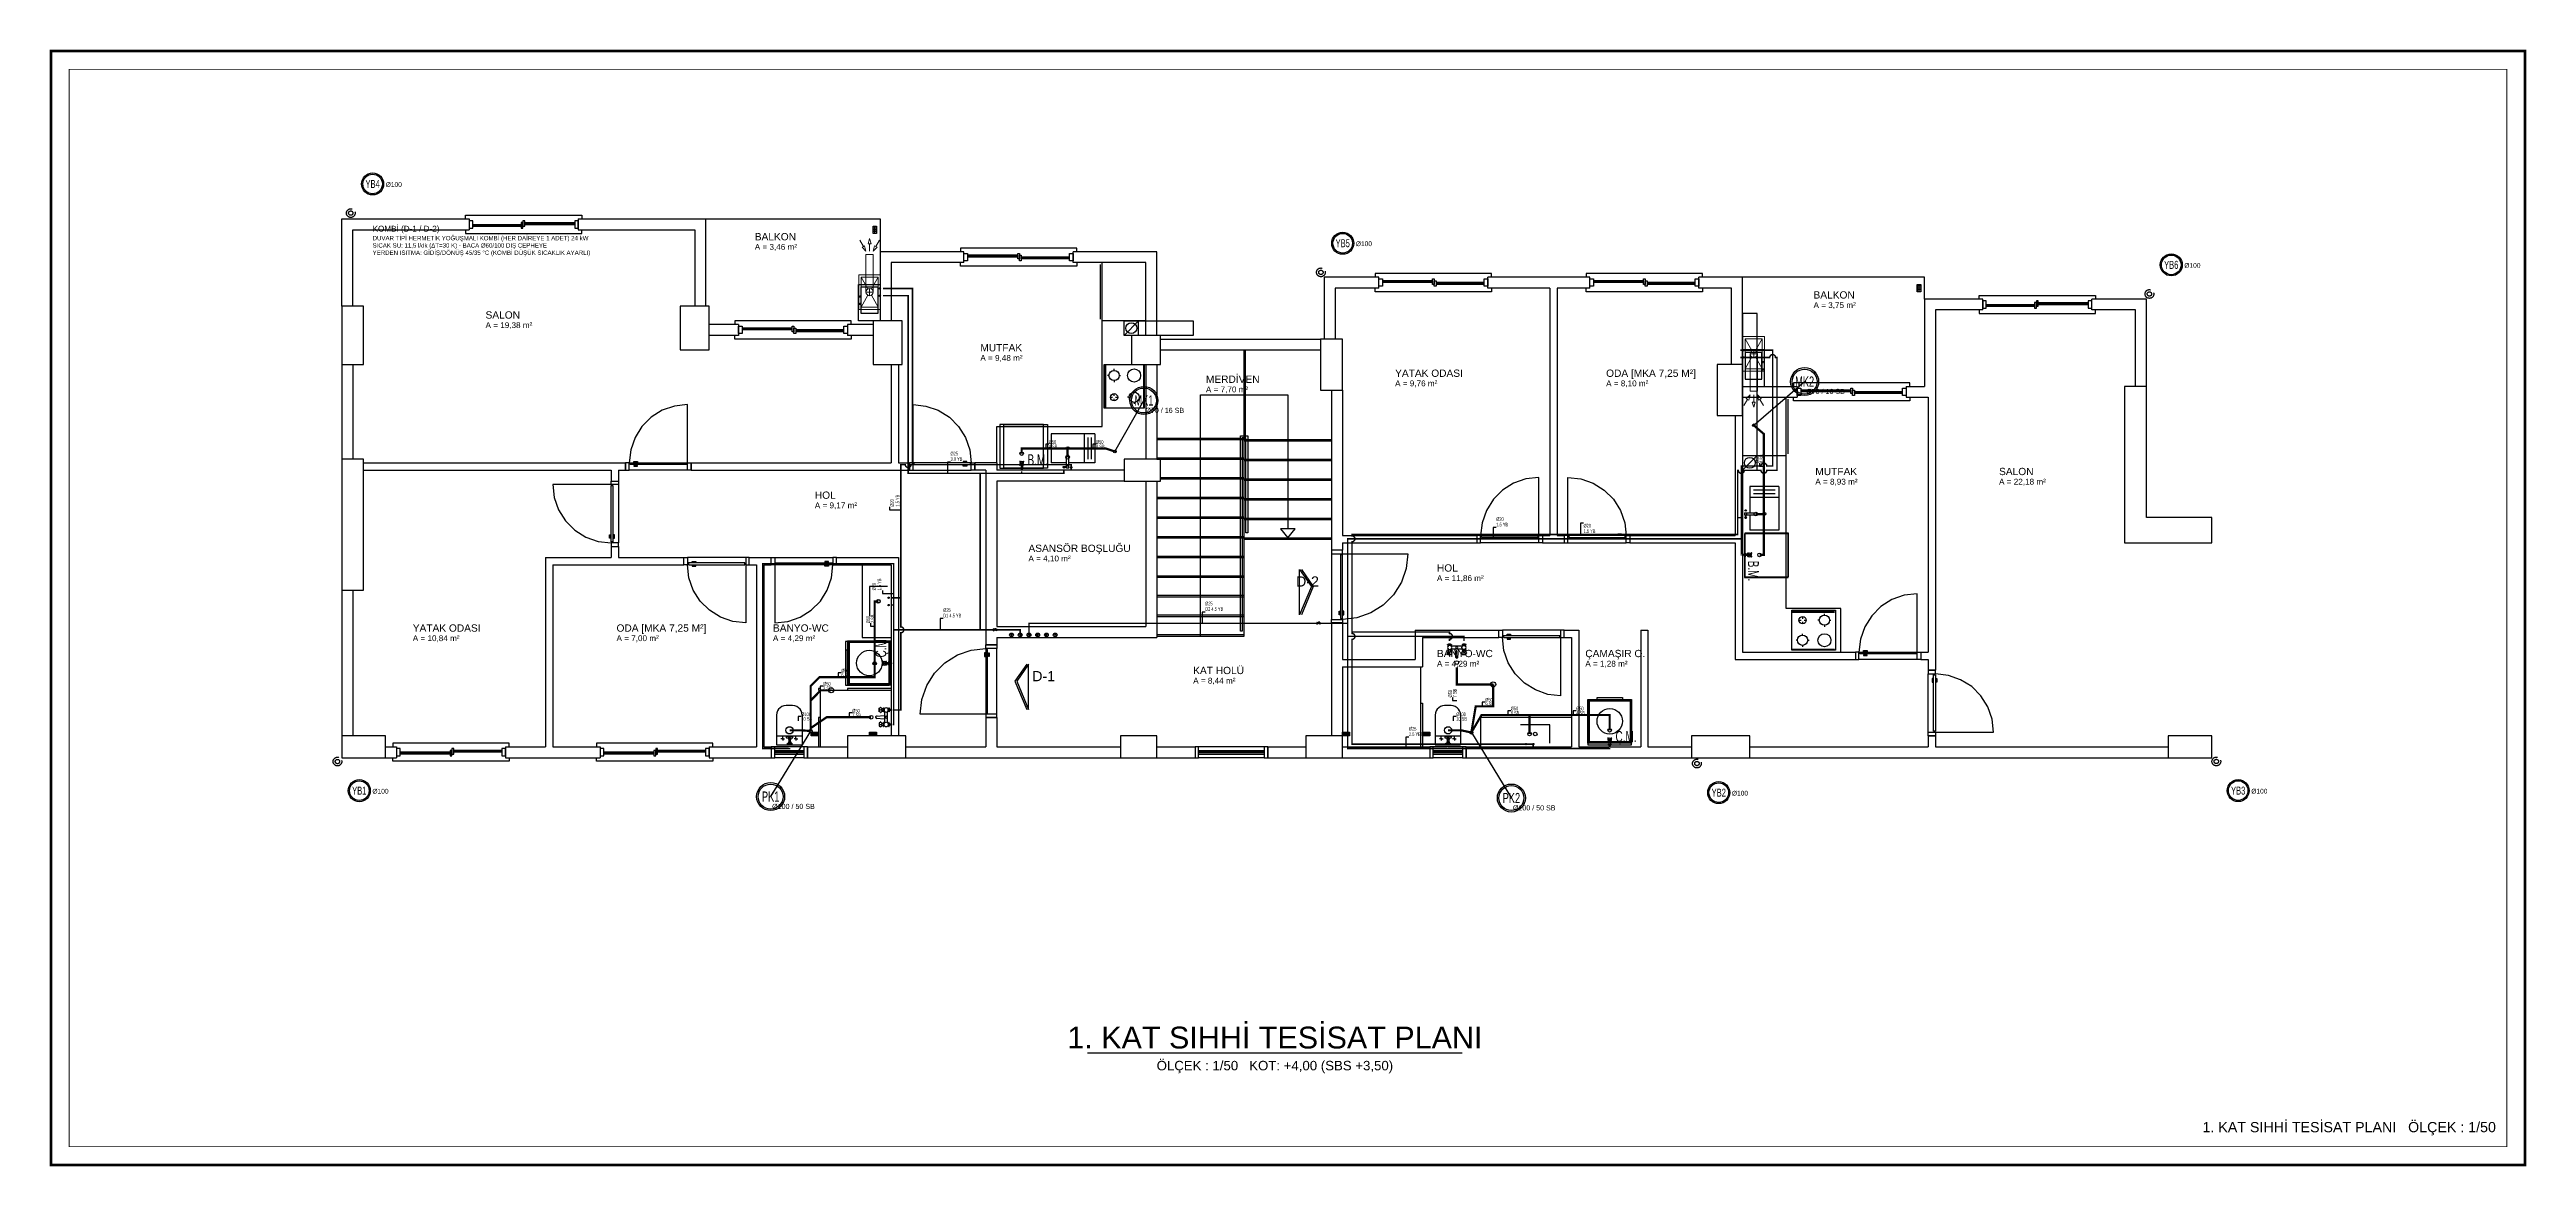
# Model space of a CAD drawing. Header units: centimetres. Extents: x -3952 to 22702, y 13298 to 16732.
# Drawn here: x 6798 to 10202, y 15028 to 16562 of the extents above; entities that cross this region are included whole.
import ezdxf
from ezdxf.enums import TextEntityAlignment as Align

# ---------------------------------------------------------------- set-up
doc = ezdxf.new("R2010")
doc.units = ezdxf.units.CM
for name, pattern in [('BASMA HATTI', [31, 25, -6]), ('DASHED', [18, 12, -6]), ('PIS', [38, 30, -8]), ('YAGMUR HATTI', [36, 30, -6])]:
    doc.linetypes.add(name, pattern=pattern)
for name, color, linetype in [('MD-YUK-BIRIMI', 7, 'Continuous'), ('MIMARI', 8, 'CONTINUOUS'), ('MIMARI-KOLON', 8, 'CONTINUOUS'), ('MIMARI-TEFRIS', 9, 'CONTINUOUS'), ('MIMARI-YAZI', 8, 'CONTINUOUS'), ('MTY-CIHAZ', 135, 'CONTINUOUS'), ('MTY-KAT-ADI', 1, 'CONTINUOUS'), ('MTY-PAFTA', 7, 'CONTINUOUS'), ('MTY-PIS-SU-BORUSU', 6, 'PIS'), ('MTY-PISSU-CAP', 211, 'CONTINUOUS'), ('MTY-PISSU-KOLON', 211, 'DASHED'), ('MTY-PISSU-KOLONNO', 211, 'CONTINUOUS'), ('MTY-SICAKSU-BORU', 1, 'BASMA HATTI'), ('MTY-SOGUKSU-BORU', 5, 'CONTINUOUS'), ('MTY-TEFRIS', 15, 'CONTINUOUS'), ('MTY-TEMIZSU-CAP', 101, 'CONTINUOUS'), ('MTY-VANA', 1, 'CONTINUOUS'), ('MTY-YAGMUR-BORUSU', 3, 'YAGMUR HATTI'), ('MTY-YAGMUR-BORUSU-CAP', 3, 'CONTINUOUS'), ('MTY-YAGMURSU-KOLON NO', 7, 'CONTINUOUS'), ('MTY-YUK-BIRIMI', 7, 'CONTINUOUS')]:
    doc.layers.add(name, color=color, linetype=linetype)
doc.layers.add('ROTAS-PAFTA-SINIRI', color=8, linetype='Continuous', plot=False)
doc.styles.add('ANOTATIVO', font='arial.ttf')
doc.styles.add('MTY_CAP', font='wturkce.SHX', dxfattribs={"width": 0.65, "height": 20})
doc.styles.add('MTYCAPLT', font='arial.ttf', dxfattribs={"width": 0.65, "height": 1})
doc.styles.add('ROTAS', font='arial.ttf')

# ---------------------------------------------------------------- blocks, each defined once
blk = doc.blocks.new('ROTAS_PAFTA')
blk.add_lwpolyline([(0, 0), (1, 0), (1, 1), (0, 1)], close=True)
blk = doc.blocks.new('KLOZET1')
at = {"layer": 'MTY-TEFRIS', "color": 15}
blk.add_lwpolyline([(-3.9, 11.4, 0.414214), (-4.5, 10.8), (-4.5, 10.3, 0.414214), (-3.9, 9.7), (3.9, 9.7, 0.414214), (4.5, 10.3), (4.5, 10.8, 0.414214), (3.9, 11.4)], format="xyb", close=True, dxfattribs=at)
for points in [[(3, 0), (-3, 0), (-3, 2.3), (3, 2.3)], [(-0.8, 11.5), (0.8, 11.5), (0.8, 12), (-0.8, 12)], [(-0.8, 8.9), (0.8, 8.9), (0.8, 9.7), (-0.8, 9.7)]]:
    blk.add_lwpolyline(points, close=True, dxfattribs=at)
for points in [[(-1.6, 8.6), (-1.6, 7.5)], [(-1.6, 4.4), (-1.6, 3.4)], [(-1.3, 3.2), (-1.3, 2.3), (1.4, 2.3), (1.4, 3.2)], [(-1.2, 7.2), (-1.2, 4.8)], [(1.1, 8.9), (-1.1, 8.9)], [(-1.1, 7.3), (1.1, 7.3)], [(1.1, 4.7), (-1.1, 4.7)], [(-1.1, 3.1), (1.1, 3.1)], [(-0.5, 8.6), (-0.5, 7.5)], [(-0.5, 4.4), (-0.5, 3.4)], [(0.6, 8.6), (0.6, 7.5)], [(0.6, 4.4), (0.6, 3.4)], [(1.3, 4.8), (1.3, 5.2), (1.3, 7.2)], [(1.7, 8.6), (1.7, 7.5)], [(1.7, 4.4), (1.7, 3.4)]]:
    blk.add_lwpolyline(points, dxfattribs=at)
at = {"layer": 'MTY-TEFRIS', "color": 15, "elevation": 0}
for points in [[(-1, 10.3), (-1, 10.8, -0.414214), (-0.4, 11.4)], [(1, 10.3), (1, 10.8, 0.414214), (0.4, 11.4)]]:
    blk.add_lwpolyline(points, format="xyb", dxfattribs=at)
at = {"layer": 'MTY-TEFRIS', "color": 6}
blk.add_circle((0, 20), 5, dxfattribs=at)
at = {"layer": 'MTY-TEFRIS', "color": 15}
for centre, radius, start, end in [((-1.1, 8.1), 0.734, 41.7592, 138.241), ((-1.1, 8), 0.734, 221.7593, 318.2408), ((-1.1, 4), 0.734, 41.7592, 138.241), ((-1.1, 3.8), 0.734, 221.7593, 318.2408), ((-0.4, 10.3, 0), 0.641, 179.9998, 270.0001), ((0, 8.1), 0.734, 41.7592, 138.241), ((0, 8), 0.734, 221.7593, 318.2408), ((0, 4), 0.734, 41.7592, 138.241), ((0, 3.8), 0.734, 221.7593, 318.2408), ((0.4, 10.3, 0), 0.641, 270.0001, 0), ((1.1, 8.1), 0.734, 41.7592, 138.241), ((1.1, 8), 0.734, 221.7593, 318.2408), ((1.1, 4), 0.734, 41.7592, 138.241), ((1.1, 3.8), 0.734, 221.7593, 318.2408)]:
    blk.add_arc(centre, radius, start, end, dxfattribs=at)
at = {"layer": 'MD-YUK-BIRIMI', "color": 6, "style": 'MTYCAPLT', "width": 0.65}
for tag, p in [('PSCP_001', (-1.3, 24.5)), ('PS_001', (-0.6, 19.5))]:
    blk.add_attdef(tag, p, '', height=1, dxfattribs=at)
at = {"layer": 'MD-YUK-BIRIMI', "color": 3, "style": 'MTYCAPLT', "width": 0.65}
for tag, p in [('SOCP_001', (-1.3, 1.8)), ('SO_001', (-0.7, -0.5))]:
    blk.add_attdef(tag, p, '', height=1, dxfattribs=at)
blk = doc.blocks.new('DUS TEKNESI1')
at = {"layer": 'MTY-TEFRIS'}
for points in [[(-10, 13.9), (-10, 12.2, -0.146062), (-11.3, 8.9, 0.113221), (-13.3, 11.5, -0.416893), (-13.3, 12)], [(-6.7, 12, -0.17585), (-7.5, 13.9), (-12.5, 13.9, -0.17585), (-13.3, 12)], [(-12.8, 0.5), (-12.8, 0), (-10, 0), (-7.2, 0), (-7.2, 0.5, 0.153746), (-12.8, 0.5), (-10, 0.5), (-7.2, 0.5)], [(-8.6, 6.9, -0.601952), (-8.6, 1.6), (-8.6, 0.8)], [(0, 18.4), (-0.6, 18.4, 0.391322), (-1.3, 17.8), (-2.2, 6.3)], [(0, 18.4), (0.6, 18.4, -0.391322), (1.3, 17.8), (2.2, 6.3)], [(6.7, 12, 0.17585), (7.5, 13.9), (12.5, 13.9, 0.17585), (13.3, 12)], [(8.6, 6.9, 0.601952), (8.6, 1.6), (11.4, 1.6, 0.601952), (11.4, 6.9)], [(12.8, 0.5), (12.8, 0), (10, 0), (7.2, 0), (7.2, 0.5, -0.153746), (12.8, 0.5), (10, 0.5), (7.2, 0.5)], [(10, 13.9), (10, 12.2, 0.146062), (11.3, 8.9, -0.113221), (13.3, 11.5)]]:
    blk.add_lwpolyline(points, format="xyb", dxfattribs=at)
for points in [[(-12.8, 7.5), (-10, 7.5), (-7.2, 7.5), (-7.2, 8), (-10, 8), (-12.8, 8)], [(-8.6, 0), (-8.6, -1), (-11.4, -1), (-11.4, 0)], [(12.8, 7.5), (10, 7.5), (7.2, 7.5), (7.2, 8), (10, 8), (12.8, 8)], [(11.4, 0), (11.4, -1), (8.6, -1), (8.6, 0)]]:
    blk.add_lwpolyline(points, close=True, dxfattribs=at)
for points in [[(-11.6, 9.5), (-11.6, 8)], [(-11.4, 7.5), (-11.4, 6.9), (-8.6, 6.9)], [(-8.6, 1.6), (-11.4, 1.6), (-11.4, 0.8)], [(-8.6, 7.5), (-8.6, 6.9)], [(-8.4, 9.5), (-8.4, 8)], [(7.8, 6.3), (-7.8, 6.3)], [(-7.8, 2.3), (7.8, 2.3)], [(8.4, 9.5), (8.4, 8)], [(11.4, 7.5), (11.4, 6.9), (8.6, 6.9)], [(8.6, 7.5), (8.6, 6.9)], [(8.6, 1.6), (8.6, 0.8)], [(11.4, 1.6), (11.4, 0.8)], [(11.6, 9.5), (11.6, 8)]]:
    blk.add_lwpolyline(points, dxfattribs=at)
at = {"layer": 'MTY-TEFRIS', "color": 6}
blk.add_circle((0, 25), 2.5, dxfattribs=at)
at = {"layer": 'MTY-TEFRIS'}
for centre, radius, start, end in [((-10, 4.3), 2.96, 117.9084, 242.0919), ((-10, 2.2), 11.8, 79.4131, 100.5868), ((-3.8, 12.8), 6.25, 185.208, 218.4476), ((-2, 5.9), 7.27, 130.2551, 156.0938), ((-6.9, 11.7), 0.344, 310.5655, 41.0891), ((0, 17.2), 1.6, 330.6975, 209.3026), ((0, 4.3), 1.37, 90.0002, 270.0001), ((0, 4.3), 1.37, 270.0001, 90.0002), ((6.9, 11.7), 0.344, 138.9108, 229.4346), ((2, 5.9), 7.27, 23.9063, 49.7447), ((10, 2.2), 11.8, 79.4131, 100.5868), ((3.8, 12.8), 6.25, 321.5525, 354.7921), ((13.1, 11.7), 0.344, 310.5655, 41.0891)]:
    blk.add_arc(centre, radius, start, end, dxfattribs=at)
at = {"layer": 'MD-YUK-BIRIMI', "color": 3, "style": 'MTYCAPLT', "width": 0.65}
for tag, p in [('SO_001', (-10.7, -0.5)), ('SOCP_001', (-11.3, -1.5))]:
    blk.add_attdef(tag, p, '', height=1, dxfattribs=at)
at = {"layer": 'MD-YUK-BIRIMI', "color": 6, "style": 'MTYCAPLT', "width": 0.65}
for tag, p in [('PSCP_001', (-1.3, 27)), ('PS_001', (-0.6, 24.5))]:
    blk.add_attdef(tag, p, '', height=1, dxfattribs=at)
at = {"layer": 'MD-YUK-BIRIMI', "color": 1, "style": 'MTYCAPLT', "width": 0.65}
for tag, p in [('SC_001', (9.4, -0.5)), ('SCCP_001', (8.7, -1.5))]:
    blk.add_attdef(tag, p, '', height=1, dxfattribs=at)
blk = doc.blocks.new('LAVABO1')
at = {"layer": 'MTY-TEFRIS', "color": 3, "ltscale": 10}
blk.add_circle((-5, 1), 1, dxfattribs=at)
at = {"layer": 'MTY-TEFRIS', "color": 6}
blk.add_circle((0, 15), 2.5, dxfattribs=at)
at = {"layer": 'MTY-TEFRIS', "color": 1, "ltscale": 10}
blk.add_circle((5, 1), 1, dxfattribs=at)
at = {"layer": 'MD-YUK-BIRIMI', "color": 3, "style": 'MTYCAPLT', "width": 0.65}
for tag, p in [('SOCP_001', (-6.3, -0.5)), ('SO_001', (-5.7, 0.5))]:
    blk.add_attdef(tag, p, '', height=1, dxfattribs=at)
at = {"layer": 'MD-YUK-BIRIMI', "color": 6, "style": 'MTYCAPLT', "width": 0.65}
for tag, p in [('PSCP_001', (-1.3, 17)), ('PS_001', (-0.6, 14.5))]:
    blk.add_attdef(tag, p, '', height=1, dxfattribs=at)
at = {"layer": 'MD-YUK-BIRIMI', "color": 1, "style": 'MTYCAPLT', "width": 0.65}
for tag, p in [('SCCP_001', (3.7, -0.5)), ('SC_001', (4.4, 0.5))]:
    blk.add_attdef(tag, p, '', height=1, dxfattribs=at)
blk = doc.blocks.new('CAMASIR MAKINASI1')
at = {"layer": 'MTY-TEFRIS'}
for p, q in [((-0.9, 0), (-0.9, -1.5)), ((-0.9, -1.5), (1.1, -1.5)), ((1.1, -1.5), (1.1, 0))]:
    blk.add_line(p, q, dxfattribs=at)
for points in [[(-30, 0), (30, 0), (30, 60), (-30, 60)], [(2.5, 0.4), (2.5, 0), (-2.5, 0), (-2.5, 0.4)]]:
    blk.add_lwpolyline(points, close=True, dxfattribs=at)
for points in [[(-1.8, 8.2, 0.414214), (-1.4, 8.2), (-1.3, 8.2, 0.414214), (-1.3, 8.7), (-2.1, 9.4, 0.414214), (-2.5, 9.4), (-2.6, 9.3, 0.414214), (-2.6, 8.9)], [(-1.8, 5.3, -0.414214), (-1.4, 5.3), (-1.3, 5.2, -0.414214), (-1.3, 4.8), (-2.1, 4, -0.414214), (-2.5, 4), (-2.6, 4.1, -0.414214), (-2.6, 4.6)], [(1.5, 8.7, 0.414214), (1.5, 8.2), (1.6, 8.2, 0.414214), (2, 8.2), (2.8, 8.9, 0.414214), (2.8, 9.3), (2.7, 9.4, 0.414214), (2.3, 9.4)], [(1.5, 4.8, -0.414214), (1.5, 5.2), (1.6, 5.3, -0.414214), (2, 5.3), (2.8, 4.6, -0.414214), (2.8, 4.1), (2.7, 4, -0.414214), (2.3, 4)]]:
    blk.add_lwpolyline(points, format="xyb", close=True, dxfattribs=at)
for points in [[(-1.5, 8.1), (-1.1, 7.7)], [(-1.5, 5.3), (-1.1, 5.7)], [(-1.3, 8.3), (-0.9, 7.9)], [(-1.3, 5.2), (-0.9, 5.6)], [(-0.9, 4.4), (-0.9, 0.4)], [(1.5, 8.3), (1.1, 7.9)], [(1.5, 5.2), (1.1, 5.6)], [(1.1, 4.4), (1.1, 0.4)], [(1.6, 8.1), (1.3, 7.7)], [(1.6, 5.3), (1.3, 5.7)]]:
    blk.add_lwpolyline(points, dxfattribs=at)
at = {"layer": 'MTY-TEFRIS', "color": 6}
blk.add_circle((0, 20), 2.5, dxfattribs=at)
at = {"layer": 'MTY-TEFRIS'}
for radius in [1.54, 0.581]:
    blk.add_circle((0.1, 6.7), radius, dxfattribs=at)
for start, end in [(143.134, 216.8657), (53.1342, 126.866), (233.1342, 306.8659), (323.1339, 36.8659)]:
    blk.add_arc((0.1, 6.7), 2.51, start, end, dxfattribs=at)
at = {"layer": 'MD-YUK-BIRIMI', "color": 6, "style": 'MTYCAPLT', "width": 0.65}
for tag, p in [('PSCP_001', (-1.3, 22)), ('PS_001', (-0.6, 19.5))]:
    blk.add_attdef(tag, p, '', height=1, dxfattribs=at)
at = {"layer": 'MD-YUK-BIRIMI', "color": 3, "style": 'MTYCAPLT', "width": 0.65}
for tag, p in [('SO_001', (-0.7, -0.5)), ('SOCP_001', (-1.2, -2))]:
    blk.add_attdef(tag, p, '', height=1, dxfattribs=at)
at = {"layer": 'MTY-TEFRIS', "color": 15, "style": 'MTYCAPLT', "width": 0.65}
blk.add_text('Ç.M.', height=15, dxfattribs=at).set_placement((8.1, 11.6), align=Align.MIDDLE_LEFT)
blk = doc.blocks.new('YER SUZGECI DN501')
at = {"layer": 'MTY-TEFRIS', "color": 6}
blk.add_circle((0, 0), 3.5, dxfattribs=at)
at = {"layer": 'MD-YUK-BIRIMI', "color": 6, "style": 'MTYCAPLT', "width": 0.65}
for tag, p in [('PSCP_001', (-1.3, 0.7)), ('PS_001', (-0.6, -0.5))]:
    blk.add_attdef(tag, p, '', height=1, dxfattribs=at)
blk = doc.blocks.new('EVIYE1')
at = {"layer": 'MTY-TEFRIS', "color": 3, "ltscale": 10}
blk.add_circle((-5, 1), 1, dxfattribs=at)
at = {"layer": 'MTY-TEFRIS', "color": 6}
blk.add_circle((0, 15), 2.5, dxfattribs=at)
at = {"layer": 'MTY-TEFRIS', "color": 1, "ltscale": 10}
blk.add_circle((5, 1), 1, dxfattribs=at)
at = {"layer": 'MD-YUK-BIRIMI', "color": 3, "style": 'MTYCAPLT', "width": 0.65}
for tag, p in [('SOCP_001', (-6.3, -0.5)), ('SO_001', (-5.7, 0.5))]:
    blk.add_attdef(tag, p, '', height=1, dxfattribs=at)
at = {"layer": 'MD-YUK-BIRIMI', "color": 6, "style": 'MTYCAPLT', "width": 0.65}
for tag, p in [('PSCP_001', (-1.3, 17)), ('PS_001', (-0.6, 14.5))]:
    blk.add_attdef(tag, p, '', height=1, dxfattribs=at)
at = {"layer": 'MD-YUK-BIRIMI', "color": 1, "style": 'MTYCAPLT', "width": 0.65}
for tag, p in [('SCCP_001', (3.7, -0.5)), ('SC_001', (4.4, 0.5))]:
    blk.add_attdef(tag, p, '', height=1, dxfattribs=at)
blk = doc.blocks.new('BULASIK MAKINASI1')
at = {"layer": 'MTY-TEFRIS'}
for p, q in [((-0.9, 0), (-0.9, -1.5)), ((-0.9, -1.5), (1.1, -1.5)), ((1.1, -1.5), (1.1, 0))]:
    blk.add_line(p, q, dxfattribs=at)
at = {"layer": 'MTY-TEFRIS', "color": 15}
blk.add_lwpolyline([(-30, 0), (30, 0), (30, 60), (-30, 60)], close=True, dxfattribs=at)
at = {"layer": 'MTY-TEFRIS'}
for points in [[(-1.8, 8.2, 0.414214), (-1.4, 8.2), (-1.3, 8.2, 0.414214), (-1.3, 8.7), (-2.1, 9.4, 0.414214), (-2.5, 9.4), (-2.6, 9.3, 0.414214), (-2.6, 8.9)], [(-1.8, 5.3, -0.414214), (-1.4, 5.3), (-1.3, 5.2, -0.414214), (-1.3, 4.8), (-2.1, 4, -0.414214), (-2.5, 4), (-2.6, 4.1, -0.414214), (-2.6, 4.6)], [(1.5, 8.7, 0.414214), (1.5, 8.2), (1.6, 8.2, 0.414214), (2, 8.2), (2.8, 8.9, 0.414214), (2.8, 9.3), (2.7, 9.4, 0.414214), (2.3, 9.4)], [(1.5, 4.8, -0.414214), (1.5, 5.2), (1.6, 5.3, -0.414214), (2, 5.3), (2.8, 4.6, -0.414214), (2.8, 4.1), (2.7, 4, -0.414214), (2.3, 4)]]:
    blk.add_lwpolyline(points, format="xyb", close=True, dxfattribs=at)
blk.add_lwpolyline([(2.5, 0.4), (2.5, 0), (-2.5, 0), (-2.5, 0.4)], close=True, dxfattribs=at)
for points in [[(-1.5, 8.1), (-1.1, 7.7)], [(-1.5, 5.3), (-1.1, 5.7)], [(-1.3, 8.3), (-0.9, 7.9)], [(-1.3, 5.2), (-0.9, 5.6)], [(-0.9, 4.4), (-0.9, 0.4)], [(1.5, 8.3), (1.1, 7.9)], [(1.5, 5.2), (1.1, 5.6)], [(1.1, 4.4), (1.1, 0.4)], [(1.6, 8.1), (1.3, 7.7)], [(1.6, 5.3), (1.3, 5.7)]]:
    blk.add_lwpolyline(points, dxfattribs=at)
at = {"layer": 'MTY-TEFRIS', "color": 6}
blk.add_circle((0, 20), 2.5, dxfattribs=at)
at = {"layer": 'MTY-TEFRIS'}
for radius in [1.54, 0.581]:
    blk.add_circle((0.1, 6.7), radius, dxfattribs=at)
for start, end in [(143.134, 216.8657), (53.1342, 126.866), (233.1342, 306.8659), (323.1339, 36.8659)]:
    blk.add_arc((0.1, 6.7), 2.51, start, end, dxfattribs=at)
at = {"layer": 'MD-YUK-BIRIMI', "color": 6, "style": 'MTYCAPLT', "width": 0.65}
for tag, p in [('PSCP', (0, 22.5)), ('PS', (0, 20))]:
    blk.add_attdef(tag, text='', height=1, dxfattribs=at).set_placement(p, align=Align.MIDDLE_CENTER)
at = {"layer": 'MD-YUK-BIRIMI', "color": 3, "style": 'MTYCAPLT', "width": 0.65}
for tag, p in [('SO', (0, 0)), ('SOCP', (0.1, -1.5))]:
    blk.add_attdef(tag, text='', height=1, dxfattribs=at).set_placement(p, align=Align.MIDDLE_CENTER)
at = {"layer": 'MTY-TEFRIS', "color": 15, "style": 'MTYCAPLT', "width": 0.65}
blk.add_text('B.M.', height=15, dxfattribs=at).set_placement((8.1, 11.6), align=Align.MIDDLE_LEFT)
blk = doc.blocks.new('KOMBI1')
at = {"layer": 'MTY-TEFRIS', "color": 1, "lineweight": 20, "ltscale": 40}
for p, q in [((19.5, 17.5), (3.4, 26.6)), ((19.5, 12.5), (3.4, 3.4)), ((18.9, 15), (28.9, 15)), ((23.9, 20), (23.9, 10)), ((44.4, 26.6), (28.2, 17.5)), ((44.4, 3.4), (28.2, 12.5))]:
    blk.add_line(p, q, dxfattribs=at)
at = {"layer": 'MTY-TEFRIS', "color": 7, "lineweight": 20, "ltscale": 40}
for p, q in [((23.9, 20), (75.3, 20)), ((23.9, 10), (75.3, 10)), ((75.3, 20), (75.3, 10)), ((85.4, 25.3), (80.3, 20)), ((87.4, 21.8), (80.3, 20)), ((80.3, 15), (90.3, 15)), ((87.4, 8.2), (80.3, 10)), ((85.4, 4.7), (80.3, 10)), ((86.4, 23.6), (85.4, 25.3)), ((86.4, 6.5), (85.4, 4.7)), ((95, 28.6), (86.4, 23.6)), ((86.4, 23.6), (87.4, 21.8)), ((86.4, 6.5), (87.4, 8.2)), ((95, 1.4), (86.4, 6.5)), ((90.3, 15), (90.3, 17)), ((90.3, 17), (97.3, 15)), ((90.3, 15), (90.3, 13)), ((90.3, 13), (97.3, 15))]:
    blk.add_line(p, q, dxfattribs=at)
blk.add_lwpolyline([(0, 0), (47.8, 0), (47.8, 30), (0, 30)], close=True, dxfattribs=at)
at = {"layer": 'MTY-TEFRIS', "color": 1, "lineweight": 20, "ltscale": 40}
blk.add_lwpolyline([(3.4, 3.4), (44.4, 3.4), (44.4, 26.6), (3.4, 26.6)], close=True, dxfattribs=at)
at = {"layer": 'MTY-TEFRIS', "color": 3, "ltscale": 10}
blk.add_circle((18.9, 1), 1, dxfattribs=at)
at = {"layer": 'MTY-TEFRIS', "color": 7, "lineweight": 20, "ltscale": 40}
blk.add_circle((23.9, 15), 5, dxfattribs=at)
at = {"layer": 'MTY-TEFRIS', "color": 1, "ltscale": 10}
blk.add_circle((28.9, 1), 1, dxfattribs=at)
at = {"layer": 'MD-YUK-BIRIMI', "color": 3, "style": 'MTYCAPLT', "width": 0.65}
for tag, p in [('SOCP_001', (17.6, -0.5)), ('SO_001', (18.2, 0.5))]:
    blk.add_attdef(tag, p, '', height=1, dxfattribs=at)
at = {"layer": 'MD-YUK-BIRIMI', "color": 1, "style": 'MTYCAPLT', "width": 0.65}
for tag, p in [('SCCP_001', (27.6, -0.5)), ('SC_001', (28.3, 0.5))]:
    blk.add_attdef(tag, p, '', height=1, dxfattribs=at)
blk = doc.blocks.new('MTY-PIS SU CAP SB')
at = {"layer": 'MTY-PISSU-CAP'}
for p, q in [((0.83, 1.17), (0, 1.17)), ((0, 1.17), (0, 0))]:
    blk.add_line(p, q, dxfattribs=at)
at = {"layer": 'MTY-PISSU-CAP', "style": 'MTY_CAP', "width": 0.65}
blk.add_attdef('PSCP_001', (0.83, 1.29), '', height=1, dxfattribs=at)
at = {"layer": 'MTY-YUK-BIRIMI', "color": 211, "style": 'MTY_CAP', "width": 0.65}
blk.add_attdef('PS_001', (0.83, 0.07), '', height=1, dxfattribs=at)
blk = doc.blocks.new('MTY-PIS SU KOLON')
at = {"layer": 'MTY-PISSU-KOLON', "linetype": 'Continuous', "lineweight": -3}
blk.add_hatch(color=256, dxfattribs=at).paths.add_polyline_path([(-2.7, -0.1, 0.848135), (0, -0.1, -0.848135), (2.7, -0.1, 0.414214), (0, 2.6, 0.414214)])
blk.add_circle((0, 0), 3.5, dxfattribs=at)
blk = doc.blocks.new('MTY-KOLON NO PIS SU')
at = {"color": 6, "linetype": 'Continuous', "ltscale": 100}
blk.add_circle((0, 0), 27.5, dxfattribs=at)
at = {"color": 7, "linetype": 'Continuous', "ltscale": 100}
blk.add_circle((0, 0), 24.5, dxfattribs=at)
at = {"style": 'ANOTATIVO', "width": 0.65}
blk.add_attdef('K', text='', height=20, dxfattribs=at).set_placement((0, 0), align=Align.MIDDLE_CENTER)
blk = doc.blocks.new('MTY-KURESEL VANA')
at = {"layer": 'MTY-VANA'}
for p, q in [((0, 0), (0, 8)), ((0, 8), (8, 8))]:
    blk.add_line(p, q, dxfattribs=at)
blk.add_lwpolyline([(-10, 5), (-10, -5), (10, 5), (10, -5), (-10, 5)], dxfattribs=at)
at = {"layer": 'MTY-VANA', "style": 'MTYCAPLT', "width": 0.65}
blk.add_attdef('CAP', text='', height=10, dxfattribs=at).set_placement((-1, 0), align=Align.CENTER)
blk = doc.blocks.new('MTY-TEMIZ SU CAP MB')
at = {"layer": 'MTY-TEMIZSU-CAP'}
for p, q in [((0.83, 3.1), (0, 3.1)), ((0, 3.1), (0, 0))]:
    blk.add_line(p, q, dxfattribs=at)
at = {"layer": 'MTY-TEMIZSU-CAP', "style": 'MTY_CAP', "width": 0.65}
for tag, p in [('SOCP_001', (0.83, 4.92)), ('SCCP_001', (0.83, 1.92))]:
    blk.add_attdef(tag, p, '', height=1, dxfattribs=at)
at = {"layer": 'MTY-YUK-BIRIMI', "color": 101, "style": 'MTY_CAP', "width": 0.65}
for tag, p in [('SO_001', (0.83, 3.42)), ('SC_001', (0.83, 0.42))]:
    blk.add_attdef(tag, p, '', height=1, dxfattribs=at)
blk = doc.blocks.new('MTY-KOLON NO YAGMUR')
at = {"layer": 'MTY-YAGMURSU-KOLON NO', "linetype": 'Continuous', "ltscale": 100}
blk.add_circle((0, 0), 27.5, dxfattribs=at)
at = {"layer": 'MTY-YAGMURSU-KOLON NO', "color": 7, "linetype": 'Continuous', "ltscale": 100}
blk.add_circle((0, 0), 24.5, dxfattribs=at)
at = {"style": 'ANOTATIVO', "width": 0.65}
blk.add_attdef('K', text='', height=20, dxfattribs=at).set_placement((0, 0), align=Align.MIDDLE_CENTER)

msp = doc.modelspace()

# ---------------------------------------------------------------- linework, layer by layer
at = {"layer": 'MIMARI'}
for p, q in [((7199.7, 16209.4), (7199.7, 16329.4)), ((7199.7, 16329.4), (7374.7, 16329.4)), ((7214.7, 16314.4), (7374.7, 16314.4)), ((7214.7, 16209.4), (7214.7, 16314.4)), ((7374.7, 16329.4), (7374.7, 16314.4)), ((7379.7, 16321.9), (7446, 16321.9)), ((7379.7, 16320.9), (7446, 16320.9)), ((7379.7, 16320.4), (7446, 16320.4)), ((7379.7, 16319.4), (7446, 16319.4)), ((7451, 16324.4), (7519.7, 16324.4)), ((7451, 16323.4), (7519.7, 16323.4)), ((7451, 16322.9), (7519.7, 16322.9)), ((7451, 16321.9), (7519.7, 16321.9)), ((7524.7, 16329.4), (7699.7, 16329.4)), ((7524.7, 16329.4), (7524.7, 16314.4)), ((7524.7, 16314.4), (7684.7, 16314.4)), ((7684.7, 16314.4), (7684.7, 16209.4)), ((7699.7, 16329.4), (7699.7, 16209.4)), ((7934.5, 16316.9), (7930, 16316.9)), ((7934.5, 16314.4), (7930, 16314.4)), ((7934.5, 16311.9), (7930, 16311.9)), ((7932.2, 16309.4), (7932.2, 16319.4)), ((7934.5, 16319.4), (7934.5, 16309.4)), ((7939.7, 16284.4), (7939.7, 16189.4)), ((8054.7, 16284.4), (7939.7, 16284.4)), ((8054.7, 16269.4), (8054.7, 16284.4)), ((8128.5, 16279.4), (8059.7, 16279.4)), ((8128.5, 16278.4), (8059.7, 16278.4)), ((8128.5, 16277.9), (8059.7, 16277.9)), ((8128.5, 16276.9), (8059.7, 16276.9)), ((8199.7, 16276.9), (8133.5, 16276.9)), ((8199.7, 16275.9), (8133.5, 16275.9)), ((8199.7, 16275.4), (8133.5, 16275.4)), ((8199.7, 16274.4), (8133.5, 16274.4)), ((8319.7, 16284.4), (8204.7, 16284.4)), ((8204.7, 16269.4), (8204.7, 16284.4)), ((8319.7, 16169.4), (8319.7, 16284.4)), ((7954.7, 16269.4), (7954.7, 16189.4)), ((8054.7, 16269.4), (7954.7, 16269.4)), ((8304.7, 16269.4), (8204.7, 16269.4)), ((8304.7, 16169.4), (8304.7, 16269.4)), ((8549.7, 16249.4), (8549.7, 16164.4)), ((8624.7, 16249.4), (8549.7, 16249.4)), ((8624.7, 16234.4), (8624.7, 16249.4)), ((8698.5, 16244.4), (8629.7, 16244.4)), ((8698.5, 16243.4), (8629.7, 16243.4)), ((8698.5, 16242.9), (8629.7, 16242.9)), ((8698.5, 16241.9), (8629.7, 16241.9)), ((8769.7, 16241.9), (8703.5, 16241.9)), ((8769.7, 16240.9), (8703.5, 16240.9)), ((8769.7, 16240.4), (8703.5, 16240.4)), ((8769.7, 16239.4), (8703.5, 16239.4)), ((8774.7, 16234.4), (8774.7, 16249.4)), ((8914.7, 16249.4), (8774.7, 16249.4)), ((8914.7, 16234.4), (8914.7, 16249.4)), ((8988.5, 16244.4), (8919.7, 16244.4)), ((8988.5, 16243.4), (8919.7, 16243.4)), ((8988.5, 16242.9), (8919.7, 16242.9)), ((8988.5, 16241.9), (8919.7, 16241.9)), ((9059.7, 16241.9), (8993.5, 16241.9)), ((9059.7, 16240.9), (8993.5, 16240.9)), ((9059.7, 16240.4), (8993.5, 16240.4)), ((9059.7, 16239.4), (8993.5, 16239.4)), ((9124.7, 16249.4), (9064.7, 16249.4)), ((9064.7, 16234.4), (9064.7, 16249.4)), ((9124.7, 16129.4), (9124.7, 16249.4)), ((9367.2, 16229.4), (9367.2, 16239.4)), ((9369.5, 16239.4), (9369.5, 16229.4)), ((8564.7, 16234.4), (8564.7, 16164.4)), ((8624.7, 16234.4), (8564.7, 16234.4)), ((8859.7, 16234.4), (8774.7, 16234.4)), ((8859.7, 16234.4), (8859.7, 15894.4)), ((8869.7, 16234.4), (8869.7, 15894.4)), ((8914.7, 16234.4), (8869.7, 16234.4)), ((9109.7, 16234.4), (9064.7, 16234.4)), ((9109.7, 16129.4), (9109.7, 16234.4)), ((9369.5, 16236.9), (9365, 16236.9)), ((9369.5, 16234.4), (9365, 16234.4)), ((9369.5, 16231.9), (9365, 16231.9)), ((9374.7, 16219.4), (9374.7, 16099.4)), ((9454.7, 16219.4), (9374.7, 16219.4)), ((9389.7, 16204.4), (9389.7, 15709.4)), ((9454.7, 16204.4), (9389.7, 16204.4)), ((9454.7, 16204.4), (9454.7, 16219.4)), ((9459.7, 16211.9), (9526, 16211.9)), ((9459.7, 16210.9), (9526, 16210.9)), ((9459.7, 16210.4), (9526, 16210.4)), ((9459.7, 16209.4), (9526, 16209.4)), ((9531, 16214.4), (9599.7, 16214.4)), ((9531, 16213.4), (9599.7, 16213.4)), ((9531, 16212.9), (9599.7, 16212.9)), ((9531, 16211.9), (9599.7, 16211.9)), ((9679.7, 16219.4), (9604.7, 16219.4)), ((9604.7, 16204.4), (9604.7, 16219.4)), ((9664.7, 16204.4), (9604.7, 16204.4)), ((9664.7, 16099.4), (9664.7, 16204.4)), ((9679.7, 16099.4), (9679.7, 16219.4)), ((7744.7, 16184.4), (7704.7, 16184.4)), ((7744.7, 16169.4), (7704.7, 16169.4)), ((7744.7, 16184.4), (7744.7, 16169.4)), ((7818.5, 16179.4), (7749.7, 16179.4)), ((7818.5, 16178.4), (7749.7, 16178.4)), ((7818.5, 16177.9), (7749.7, 16177.9)), ((7818.5, 16176.9), (7749.7, 16176.9)), ((7889.7, 16176.9), (7823.5, 16176.9)), ((7889.7, 16175.9), (7823.5, 16175.9)), ((7889.7, 16175.4), (7823.5, 16175.4)), ((7889.7, 16174.4), (7823.5, 16174.4)), ((7929.7, 16184.4), (7894.7, 16184.4)), ((7894.7, 16184.4), (7894.7, 16169.4)), ((7929.7, 16169.4), (7894.7, 16169.4)), ((8274.7, 16169.4), (8294.7, 16189.4)), ((8294.7, 16169.4), (8294.7, 16189.4)), ((8324.7, 16164.4), (8544.7, 16164.4)), ((8324.7, 16149.4), (8544.7, 16149.4)), ((8439.7, 16026.4), (8439.7, 16149.4)), ((8441.7, 16026.4), (8441.7, 16149.4)), ((7199.7, 16129.4), (7199.7, 15999.4)), ((7214.7, 16129.4), (7214.7, 15999.4)), ((7954.7, 16129.4), (7954.7, 15994.4)), ((7964.7, 16129.4), (7964.7, 15994.4)), ((8304.7, 16129.4), (8304.7, 15999.4)), ((8319.7, 16129.4), (8319.7, 15999.4)), ((7674.7, 15994.4), (7674.7, 16074.4)), ((7984.7, 15994.4), (7984.7, 16074.4)), ((8559.7, 16094.4), (8559.7, 15874.4)), ((8574.7, 16094.4), (8574.7, 15894.4)), ((9124.7, 16099.4), (9199.7, 16099.4)), ((9124.7, 16084.4), (9199.7, 16084.4)), ((9199.7, 16099.4), (9199.7, 16084.4)), ((9273.5, 16094.4), (9204.7, 16094.4)), ((9273.5, 16093.4), (9204.7, 16093.4)), ((9273.5, 16092.9), (9204.7, 16092.9)), ((9273.5, 16091.9), (9204.7, 16091.9)), ((9344.7, 16091.9), (9278.5, 16091.9)), ((9344.7, 16090.9), (9278.5, 16090.9)), ((9344.7, 16090.4), (9278.5, 16090.4)), ((9344.7, 16089.4), (9278.5, 16089.4)), ((9349.7, 16099.4), (9349.7, 16084.4)), ((9349.7, 16099.4), (9374.7, 16099.4)), ((9349.7, 16084.4), (9379.7, 16084.4)), ((9379.7, 16084.4), (9379.7, 15734.4)), ((9114.7, 16059.4), (9114.7, 15894.4)), ((9124.7, 16059.4), (9124.7, 15734.4)), ((8319.7, 16028.4), (8439.7, 16028.4)), ((8319.7, 16026.4), (8439.7, 16026.4)), ((8319.7, 16001.4), (8439.7, 16001.4)), ((8319.7, 15999.4), (8439.7, 15999.4)), ((8439.7, 15756.4), (8439.7, 16026.4)), ((8439.7, 16026.4), (8559.7, 16026.4)), ((8439.7, 16024.4), (8559.7, 16024.4)), ((8439.7, 15999.4), (8559.7, 15999.4)), ((9124.7, 16004.4), (9144.7, 16004.4)), ((9124.7, 15984.4), (9144.7, 16004.4)), ((7229.7, 15994.4), (7589.7, 15994.4)), ((7229.7, 15984.4), (7569.7, 15984.4)), ((7569.7, 15984.4), (7569.7, 15969.4)), ((7569.7, 15969.4), (7579.7, 15969.4)), ((7579.7, 15984.4), (7579.7, 15969.4)), ((7579.7, 15984.4), (7589.7, 15984.4)), ((7589.7, 15984.4), (7589.7, 15994.4)), ((7674.7, 15984.4), (7594.7, 15984.4)), ((7679.7, 15984.4), (7679.7, 15994.4)), ((7679.7, 15994.4), (7954.7, 15994.4)), ((7679.7, 15984.4), (7979.7, 15984.4)), ((7964.7, 15994.4), (7979.7, 15994.4)), ((7979.7, 15984.4), (7979.7, 15994.4)), ((7984.7, 15984.4), (8064.7, 15984.4)), ((8099.7, 15994.4), (8069.7, 15994.4)), ((8069.7, 15984.4), (8069.7, 15994.4)), ((8084.7, 15984.4), (8069.7, 15984.4)), ((8084.7, 15984.4), (8084.7, 15744.4)), ((8099.7, 15994.4), (8099.7, 15984.4)), ((8274.7, 15984.4), (8099.7, 15984.4)), ((8274.7, 15969.4), (8099.7, 15969.4)), ((8099.7, 15969.4), (8099.7, 15769.4)), ((8304.7, 15969.4), (8304.7, 15769.4)), ((8319.7, 15969.4), (8319.7, 15754.4)), ((8324.7, 15974.4), (8439.7, 15974.4)), ((8324.7, 15972.4), (8439.7, 15972.4)), ((8439.7, 15997.4), (8559.7, 15997.4)), ((8439.7, 15972.4), (8559.7, 15972.4)), ((8439.7, 15970.4), (8559.7, 15970.4)), ((8844.7, 15894.4), (8844.7, 15974.4)), ((8884.7, 15894.4), (8884.7, 15974.4)), ((7569.7, 15964.4), (7489.7, 15964.4)), ((7579.7, 15964.4), (7579.7, 15884.4)), ((8319.7, 15947.4), (8439.7, 15947.4)), ((8319.7, 15945.4), (8439.7, 15945.4)), ((8439.7, 15945.4), (8559.7, 15945.4)), ((8439.7, 15943.4), (8559.7, 15943.4)), ((8319.7, 15920.4), (8439.7, 15920.4)), ((8319.7, 15918.4), (8439.7, 15918.4)), ((8439.7, 15918.4), (8559.7, 15918.4)), ((8439.7, 15916.4), (8559.7, 15916.4)), ((7479.7, 15864.4), (7569.7, 15864.4)), ((7479.7, 15864.4), (7479.7, 15604.4)), ((7569.7, 15879.4), (7579.7, 15879.4)), ((7569.7, 15879.4), (7569.7, 15864.4)), ((7579.7, 15879.4), (7579.7, 15864.4)), ((7579.7, 15864.4), (7669.7, 15864.4)), ((7669.7, 15854.4), (7669.7, 15864.4)), ((7754.7, 15864.4), (7674.7, 15864.4)), ((7759.7, 15854.4), (7759.7, 15864.4)), ((7759.7, 15864.4), (7789.7, 15864.4)), ((7789.7, 15854.4), (7789.7, 15864.4)), ((7794.7, 15864.4), (7874.7, 15864.4)), ((7879.7, 15854.4), (7879.7, 15864.4)), ((7879.7, 15864.4), (7964.7, 15864.4)), ((7964.7, 15864.4), (7964.7, 15619.4)), ((8319.7, 15893.4), (8439.7, 15893.4)), ((8319.7, 15891.4), (8439.7, 15891.4)), ((8319.7, 15866.4), (8439.7, 15866.4)), ((8319.7, 15864.4), (8439.7, 15864.4)), ((8439.7, 15891.4), (8559.7, 15891.4)), ((8439.7, 15889.4), (8559.7, 15889.4)), ((8574.7, 15874.4), (8559.7, 15874.4)), ((8559.7, 15869.4), (8559.7, 15779.4)), ((8574.7, 15894.4), (8759.7, 15894.4)), ((8574.7, 15884.4), (8759.7, 15884.4)), ((8574.7, 15884.4), (8574.7, 15874.4)), ((8574.7, 15869.4), (8664.7, 15869.4)), ((8759.7, 15894.4), (8759.7, 15884.4)), ((8844.7, 15884.4), (8764.7, 15884.4)), ((8849.7, 15894.4), (8849.7, 15884.4)), ((8849.7, 15894.4), (8859.7, 15894.4)), ((8849.7, 15884.4), (8879.7, 15884.4)), ((8869.7, 15894.4), (8879.7, 15894.4)), ((8879.7, 15894.4), (8879.7, 15884.4)), ((8884.7, 15884.4), (8964.7, 15884.4)), ((8969.7, 15894.4), (8969.7, 15884.4)), ((8969.7, 15894.4), (9114.7, 15894.4)), ((8969.7, 15884.4), (9114.7, 15884.4)), ((9114.7, 15884.4), (9114.7, 15724.4)), ((7489.7, 15854.4), (7669.7, 15854.4)), ((7489.7, 15854.4), (7489.7, 15604.4)), ((7754.7, 15854.4), (7754.7, 15774.4)), ((7759.7, 15854.4), (7769.7, 15854.4)), ((7769.7, 15854.4), (7769.7, 15604.4)), ((7779.7, 15854.4), (7779.7, 15604.4)), ((7779.7, 15854.4), (7789.7, 15854.4)), ((7794.7, 15854.4), (7794.7, 15774.4)), ((7879.7, 15854.4), (7954.7, 15854.4)), ((7954.7, 15854.4), (7954.7, 15619.4)), ((8319.7, 15839.4), (8439.7, 15839.4)), ((8319.7, 15837.4), (8439.7, 15837.4)), ((7199.7, 15819.4), (7199.7, 15619.4)), ((7214.7, 15819.4), (7214.7, 15619.4)), ((8319.7, 15812.4), (8439.7, 15812.4)), ((8319.7, 15810.4), (8439.7, 15810.4)), ((9364.7, 15734.4), (9364.7, 15814.4)), ((8099.7, 15769.4), (8304.7, 15769.4)), ((8319.7, 15785.4), (8439.7, 15785.4)), ((8319.7, 15783.4), (8439.7, 15783.4)), ((8574.7, 15774.4), (8559.7, 15774.4)), ((8559.7, 15774.4), (8559.7, 15619.4)), ((8574.7, 15774.4), (8574.7, 15724.4)), ((8674.7, 15764.4), (8789.7, 15764.4)), ((8674.7, 15764.4), (8674.7, 15724.4)), ((8789.7, 15754.4), (8789.7, 15764.4)), ((8874.7, 15764.4), (8794.7, 15764.4)), ((8879.7, 15754.4), (8879.7, 15764.4)), ((8879.7, 15764.4), (8899.7, 15764.4)), ((8899.7, 15764.4), (8899.7, 15604.4)), ((8984.7, 15764.4), (8984.7, 15604.4)), ((8984.7, 15764.4), (8994.7, 15764.4)), ((8994.7, 15764.4), (8994.7, 15604.4)), ((8099.7, 15744.4), (8084.7, 15744.4)), ((8099.7, 15754.4), (8319.7, 15754.4)), ((8099.7, 15754.4), (8099.7, 15744.4)), ((8099.7, 15649.4), (8099.7, 15739.4)), ((8319.7, 15758.4), (8439.7, 15758.4)), ((8319.7, 15756.4), (8439.7, 15756.4)), ((8684.7, 15754.4), (8684.7, 15714.4)), ((8684.7, 15754.4), (8789.7, 15754.4)), ((8874.7, 15754.4), (8874.7, 15674.4)), ((8879.7, 15754.4), (8889.7, 15754.4)), ((8889.7, 15754.4), (8889.7, 15604.4)), ((9124.7, 15734.4), (9279.7, 15734.4)), ((9279.7, 15734.4), (9279.7, 15724.4)), ((9369.7, 15734.4), (9369.7, 15724.4)), ((9369.7, 15734.4), (9379.7, 15734.4)), ((8574.7, 15724.4), (8674.7, 15724.4)), ((8574.7, 15714.4), (8684.7, 15714.4)), ((8574.7, 15714.4), (8574.7, 15619.4)), ((9114.7, 15724.4), (9279.7, 15724.4)), ((9364.7, 15724.4), (9284.7, 15724.4)), ((9369.7, 15724.4), (9379.7, 15724.4)), ((9379.7, 15724.4), (9379.7, 15709.4)), ((9379.7, 15709.4), (9389.7, 15709.4)), ((9379.7, 15624.4), (9379.7, 15704.4)), ((8084.7, 15649.4), (7994.7, 15649.4)), ((8099.7, 15644.4), (8084.7, 15644.4)), ((8084.7, 15644.4), (8084.7, 15604.4)), ((8099.7, 15644.4), (8099.7, 15604.4)), ((9389.7, 15624.4), (9469.7, 15624.4)), ((7259.7, 15604.4), (7274.7, 15604.4)), ((7274.7, 15604.4), (7274.7, 15589.4)), ((7348.5, 15596.9), (7279.7, 15596.9)), ((7348.5, 15595.9), (7279.7, 15595.9)), ((7348.5, 15595.4), (7279.7, 15595.4)), ((7348.5, 15594.4), (7279.7, 15594.4)), ((7419.7, 15599.4), (7353.5, 15599.4)), ((7419.7, 15598.4), (7353.5, 15598.4)), ((7419.7, 15597.9), (7353.5, 15597.9)), ((7419.7, 15596.9), (7353.5, 15596.9)), ((7424.7, 15604.4), (7424.7, 15589.4)), ((7424.7, 15604.4), (7479.7, 15604.4)), ((7489.7, 15604.4), (7554.7, 15604.4)), ((7554.7, 15604.4), (7554.7, 15589.4)), ((7628.5, 15596.9), (7559.7, 15596.9)), ((7628.5, 15595.9), (7559.7, 15595.9)), ((7628.5, 15595.4), (7559.7, 15595.4)), ((7628.5, 15594.4), (7559.7, 15594.4)), ((7699.7, 15599.4), (7633.5, 15599.4)), ((7699.7, 15598.4), (7633.5, 15598.4)), ((7699.7, 15597.9), (7633.5, 15597.9)), ((7699.7, 15596.9), (7633.5, 15596.9)), ((7704.7, 15604.4), (7704.7, 15589.4)), ((7704.7, 15604.4), (7769.7, 15604.4)), ((7779.7, 15604.4), (7789.7, 15604.4)), ((7789.7, 15604.4), (7789.7, 15589.4)), ((7834.7, 15604.4), (7794.7, 15604.4)), ((7794.7, 15599.4), (7834.7, 15599.4)), ((7794.7, 15597.4), (7834.7, 15597.4)), ((7794.7, 15596.4), (7834.7, 15596.4)), ((7794.7, 15594.4), (7834.7, 15594.4)), ((7839.7, 15604.4), (7839.7, 15589.4)), ((7839.7, 15604.4), (7894.7, 15604.4)), ((7844.7, 15624.2), (7854.7, 15624.2)), ((7854.7, 15621.9), (7844.7, 15621.9)), ((7847.2, 15624.2), (7847.2, 15619.7)), ((7849.7, 15624.2), (7849.7, 15619.7)), ((7852.2, 15624.2), (7852.2, 15619.7)), ((7924.7, 15624.2), (7934.7, 15624.2)), ((7934.7, 15621.9), (7924.7, 15621.9)), ((7927.2, 15624.2), (7927.2, 15619.7)), ((7929.7, 15624.2), (7929.7, 15619.7)), ((7932.2, 15624.2), (7932.2, 15619.7)), ((7974.7, 15604.4), (8084.7, 15604.4)), ((8099.7, 15604.4), (8269.7, 15604.4)), ((8319.7, 15604.4), (8372.2, 15604.4)), ((8372.2, 15604.4), (8372.2, 15589.4)), ((8467.2, 15604.4), (8377.2, 15604.4)), ((8377.2, 15599.4), (8467.2, 15599.4)), ((8377.2, 15597.4), (8467.2, 15597.4)), ((8377.2, 15596.4), (8467.2, 15596.4)), ((8377.2, 15594.4), (8467.2, 15594.4)), ((8472.2, 15604.4), (8472.2, 15589.4)), ((8472.2, 15604.4), (8524.7, 15604.4)), ((8574.7, 15624.2), (8584.7, 15624.2)), ((8584.7, 15621.9), (8574.7, 15621.9)), ((8574.7, 15604.4), (8694.7, 15604.4)), ((8577.2, 15624.2), (8577.2, 15619.7)), ((8579.7, 15624.2), (8579.7, 15619.7)), ((8582.2, 15624.2), (8582.2, 15619.7)), ((8684.7, 15624.2), (8694.7, 15624.2)), ((8694.7, 15621.9), (8684.7, 15621.9)), ((8687.2, 15624.2), (8687.2, 15619.7)), ((8689.7, 15624.2), (8689.7, 15619.7)), ((8692.2, 15624.2), (8692.2, 15619.7)), ((8694.7, 15604.4), (8694.7, 15589.4)), ((8739.7, 15604.4), (8699.7, 15604.4)), ((8699.7, 15599.4), (8739.7, 15599.4)), ((8699.7, 15597.4), (8739.7, 15597.4)), ((8699.7, 15596.4), (8739.7, 15596.4)), ((8699.7, 15594.4), (8739.7, 15594.4)), ((8744.7, 15604.4), (8744.7, 15589.4)), ((8744.7, 15604.4), (8889.7, 15604.4)), ((8899.7, 15604.4), (8984.7, 15604.4)), ((8994.7, 15604.4), (9054.7, 15604.4)), ((9134.7, 15604.4), (9379.7, 15604.4)), ((9379.7, 15619.4), (9389.7, 15619.4)), ((9379.7, 15619.4), (9379.7, 15604.4)), ((9389.7, 15619.4), (9389.7, 15604.4)), ((9389.7, 15604.4), (9709.7, 15604.4)), ((7259.7, 15589.4), (7274.7, 15589.4)), ((7424.7, 15589.4), (7554.7, 15589.4)), ((7704.7, 15589.4), (7789.7, 15589.4)), ((7834.7, 15589.4), (7794.7, 15589.4)), ((7839.7, 15589.4), (7894.7, 15589.4)), ((7974.7, 15589.4), (8269.7, 15589.4)), ((8319.7, 15589.4), (8372.2, 15589.4)), ((8467.2, 15589.4), (8377.2, 15589.4)), ((8472.2, 15589.4), (8524.7, 15589.4)), ((8574.7, 15589.4), (8694.7, 15589.4)), ((8739.7, 15589.4), (8699.7, 15589.4)), ((8744.7, 15589.4), (9054.7, 15589.4)), ((9134.7, 15589.4), (9709.7, 15589.4))]:
    msp.add_line(p, q, dxfattribs=at)
for points in [[(7369.7, 16329.4), (7369.7, 16334.4), (7529.7, 16334.4), (7529.7, 16329.4)], [(7369.7, 16314.4), (7369.7, 16309.4), (7529.7, 16309.4), (7529.7, 16314.4)], [(7374.7, 16326.9), (7374.7, 16316.9), (7379.7, 16316.9), (7379.7, 16326.9), (7374.7, 16326.9)], [(7446, 16324.4), (7446, 16316.9), (7448.5, 16316.9), (7448.5, 16324.4), (7446, 16324.4)], [(7448.5, 16326.9), (7448.5, 16319.4), (7451, 16319.4), (7451, 16326.9), (7448.5, 16326.9)], [(7519.7, 16326.9), (7519.7, 16316.9), (7524.7, 16316.9), (7524.7, 16326.9), (7519.7, 16326.9)], [(7699.7, 16329.4), (7939.7, 16329.4), (7939.7, 16284.4)], [(7934.7, 16309.4), (7929.7, 16309.4), (7929.7, 16319.4), (7934.7, 16319.4), (7934.7, 16309.4)], [(7930, 16309.4), (7930, 16319.4)], [(8209.7, 16284.4), (8209.7, 16289.4), (8049.7, 16289.4), (8049.7, 16284.4)], [(8059.7, 16281.9), (8059.7, 16271.9), (8054.7, 16271.9), (8054.7, 16281.9), (8059.7, 16281.9)], [(8131, 16281.9), (8131, 16274.4), (8128.5, 16274.4), (8128.5, 16281.9), (8131, 16281.9)], [(8133.5, 16279.4), (8133.5, 16271.9), (8131, 16271.9), (8131, 16279.4), (8133.5, 16279.4)], [(8204.7, 16281.9), (8204.7, 16271.9), (8199.7, 16271.9), (8199.7, 16281.9), (8204.7, 16281.9)], [(7909.7, 16239.4), (7939.7, 16239.4), (7939.7, 16189.4), (7909.7, 16189.4), (7909.7, 16239.4)], [(8209.7, 16269.4), (8209.7, 16264.4), (8049.7, 16264.4), (8049.7, 16269.4)], [(8779.7, 16249.4), (8779.7, 16254.4), (8619.7, 16254.4), (8619.7, 16249.4)], [(8629.7, 16246.9), (8629.7, 16236.9), (8624.7, 16236.9), (8624.7, 16246.9), (8629.7, 16246.9)], [(8701, 16246.9), (8701, 16239.4), (8698.5, 16239.4), (8698.5, 16246.9), (8701, 16246.9)], [(8703.5, 16244.4), (8703.5, 16236.9), (8701, 16236.9), (8701, 16244.4), (8703.5, 16244.4)], [(8774.7, 16246.9), (8774.7, 16236.9), (8769.7, 16236.9), (8769.7, 16246.9), (8774.7, 16246.9)], [(9069.7, 16249.4), (9069.7, 16254.4), (8909.7, 16254.4), (8909.7, 16249.4)], [(8919.7, 16246.9), (8919.7, 16236.9), (8914.7, 16236.9), (8914.7, 16246.9), (8919.7, 16246.9)], [(8991, 16246.9), (8991, 16239.4), (8988.5, 16239.4), (8988.5, 16246.9), (8991, 16246.9)], [(8993.5, 16244.4), (8993.5, 16236.9), (8991, 16236.9), (8991, 16244.4), (8993.5, 16244.4)], [(9064.7, 16246.9), (9064.7, 16236.9), (9059.7, 16236.9), (9059.7, 16246.9), (9064.7, 16246.9)], [(9374.7, 16219.4), (9374.7, 16249.4), (9124.7, 16249.4)], [(9369.7, 16229.4), (9364.7, 16229.4), (9364.7, 16239.4), (9369.7, 16239.4), (9369.7, 16229.4)], [(9365, 16229.4), (9365, 16239.4)], [(7913.2, 16235.9), (7936.2, 16235.9), (7936.2, 16199.4), (7913.2, 16199.4), (7913.2, 16235.9)], [(8779.7, 16234.4), (8779.7, 16229.4), (8619.7, 16229.4), (8619.7, 16234.4)], [(9069.7, 16234.4), (9069.7, 16229.4), (8909.7, 16229.4), (8909.7, 16234.4)], [(9449.7, 16219.4), (9449.7, 16224.4), (9609.7, 16224.4), (9609.7, 16219.4)], [(9449.7, 16204.4), (9449.7, 16199.4), (9609.7, 16199.4), (9609.7, 16204.4)], [(9454.7, 16216.9), (9454.7, 16206.9), (9459.7, 16206.9), (9459.7, 16216.9), (9454.7, 16216.9)], [(9526, 16214.4), (9526, 16206.9), (9528.5, 16206.9), (9528.5, 16214.4), (9526, 16214.4)], [(9528.5, 16216.9), (9528.5, 16209.4), (9531, 16209.4), (9531, 16216.9), (9528.5, 16216.9)], [(9599.7, 16216.9), (9599.7, 16206.9), (9604.7, 16206.9), (9604.7, 16216.9), (9599.7, 16216.9)], [(7899.7, 16184.4), (7899.7, 16189.4), (7739.7, 16189.4), (7739.7, 16184.4)], [(7899.7, 16169.4), (7899.7, 16164.4), (7739.7, 16164.4), (7739.7, 16169.4)], [(7749.7, 16181.9), (7749.7, 16171.9), (7744.7, 16171.9), (7744.7, 16181.9), (7749.7, 16181.9)], [(7821, 16181.9), (7821, 16174.4), (7818.5, 16174.4), (7818.5, 16181.9), (7821, 16181.9)], [(7823.5, 16179.4), (7823.5, 16171.9), (7821, 16171.9), (7821, 16179.4), (7823.5, 16179.4)], [(7894.7, 16181.9), (7894.7, 16171.9), (7889.7, 16171.9), (7889.7, 16181.9), (7894.7, 16181.9)], [(8369.7, 16169.4), (8274.7, 16169.4), (8274.7, 16189.4), (8369.7, 16189.4), (8369.7, 16169.4)], [(9124.7, 16199.4), (9124.7, 15984.4), (9144.7, 15984.4), (9144.7, 16199.4), (9124.7, 16199.4)], [(9154.7, 16149.4), (9124.7, 16149.4), (9124.7, 16099.4), (9154.7, 16099.4), (9154.7, 16149.4)], [(9151.2, 16145.9), (9128.2, 16145.9), (9128.2, 16109.4), (9151.2, 16109.4), (9151.2, 16145.9)], [(9354.7, 16099.4), (9354.7, 16104.4), (9194.7, 16104.4), (9194.7, 16099.4)], [(7674.7, 16074.4), (7656.9, 16072.4), (7640, 16066.5), (7624.8, 16057), (7612.2, 16044.3), (7602.6, 16029.1), (7596.7, 16012.2), (7594.7, 15994.4)], [(7984.7, 16074.4), (8002.5, 16072.4), (8019.4, 16066.5), (8034.6, 16057), (8047.3, 16044.3), (8056.8, 16029.1), (8062.7, 16012.2), (8064.7, 15994.4)], [(8379.7, 15756.4), (8379.7, 16087.9), (8499.7, 16087.9), (8499.7, 15903.9)], [(9354.7, 16084.4), (9354.7, 16079.4), (9194.7, 16079.4), (9194.7, 16084.4)], [(9204.7, 16096.9), (9204.7, 16086.9), (9199.7, 16086.9), (9199.7, 16096.9), (9204.7, 16096.9)], [(9276, 16096.9), (9276, 16089.4), (9273.5, 16089.4), (9273.5, 16096.9), (9276, 16096.9)], [(9278.5, 16094.4), (9278.5, 16086.9), (9276, 16086.9), (9276, 16094.4), (9278.5, 16094.4)], [(9349.7, 16096.9), (9349.7, 16086.9), (9344.7, 16086.9), (9344.7, 16096.9), (9349.7, 16096.9)], [(7199.7, 15999.4), (7199.7, 15819.4), (7229.7, 15819.4), (7229.7, 15999.4), (7199.7, 15999.4)], [(8437.2, 15763.4), (8434.7, 15763.4), (8434.7, 16031.4), (8444.7, 16031.4), (8444.7, 15898.4), (8442.2, 15898.4), (8442.2, 16028.9), (8437.2, 16028.9), (8437.2, 15763.4)], [(7569.7, 15969.4), (7579.7, 15969.4), (7579.7, 15964.4), (7569.7, 15964.4), (7569.7, 15969.4)], [(7589.7, 15994.4), (7589.7, 15984.4), (7594.7, 15984.4), (7594.7, 15994.4), (7589.7, 15994.4)], [(7673.5, 15991.9), (7596, 15991.9), (7596, 15994.4), (7673.5, 15994.4), (7673.5, 15991.9)], [(7606, 15996.4), (7606, 15995.4), (7601, 15995.4), (7601, 15996.4), (7606, 15996.4)], [(7606, 15989.9), (7606, 15990.9), (7601, 15990.9), (7601, 15989.9), (7606, 15989.9)], [(7679.7, 15994.4), (7679.7, 15984.4), (7674.7, 15984.4), (7674.7, 15994.4), (7679.7, 15994.4)], [(7979.7, 15994.4), (7979.7, 15984.4), (7984.7, 15984.4), (7984.7, 15994.4), (7979.7, 15994.4)], [(7986, 15991.9), (8063.5, 15991.9), (8063.5, 15994.4), (7986, 15994.4), (7986, 15991.9)], [(8053.5, 15996.4), (8053.5, 15995.4), (8058.5, 15995.4), (8058.5, 15996.4), (8053.5, 15996.4)], [(8053.5, 15989.9), (8053.5, 15990.9), (8058.5, 15990.9), (8058.5, 15989.9), (8053.5, 15989.9)], [(8069.7, 15994.4), (8069.7, 15984.4), (8064.7, 15984.4), (8064.7, 15994.4), (8069.7, 15994.4)], [(8844.7, 15974.4), (8826.9, 15972.4), (8810, 15966.5), (8794.8, 15957), (8782.2, 15944.3), (8772.6, 15929.1), (8766.7, 15912.2), (8764.7, 15894.4)], [(8884.7, 15974.4), (8902.5, 15972.4), (8919.4, 15966.5), (8934.6, 15957), (8947.3, 15944.3), (8956.8, 15929.1), (8962.7, 15912.2), (8964.7, 15894.4)], [(7489.7, 15964.4), (7491.7, 15946.6), (7497.6, 15929.7), (7507.2, 15914.6), (7519.8, 15901.9), (7535, 15892.4), (7551.9, 15886.4), (7569.7, 15884.4)], [(7572.2, 15963.2), (7572.2, 15885.7), (7569.7, 15885.7), (7569.7, 15963.2), (7572.2, 15963.2)], [(8489.7, 15903.9), (8499.7, 15891.4), (8509.7, 15903.9), (8489.7, 15903.9)], [(7567.7, 15895.7), (7568.7, 15895.7), (7568.7, 15890.7), (7567.7, 15890.7), (7567.7, 15895.7)], [(7569.7, 15879.4), (7579.7, 15879.4), (7579.7, 15884.4), (7569.7, 15884.4), (7569.7, 15879.4)], [(7574.2, 15895.7), (7573.2, 15895.7), (7573.2, 15890.7), (7574.2, 15890.7), (7574.2, 15895.7)], [(7669.7, 15854.4), (7669.7, 15864.4), (7674.7, 15864.4), (7674.7, 15854.4), (7669.7, 15854.4)], [(7759.7, 15854.4), (7759.7, 15864.4), (7754.7, 15864.4), (7754.7, 15854.4), (7759.7, 15854.4)], [(7789.7, 15854.4), (7789.7, 15864.4), (7794.7, 15864.4), (7794.7, 15854.4), (7789.7, 15854.4)], [(7879.7, 15854.4), (7879.7, 15864.4), (7874.7, 15864.4), (7874.7, 15854.4), (7879.7, 15854.4)], [(8574.7, 15874.4), (8559.7, 15874.4), (8559.7, 15869.4), (8574.7, 15869.4), (8574.7, 15874.4)], [(8572.2, 15868.2), (8572.2, 15780.7), (8574.7, 15780.7), (8574.7, 15868.2), (8572.2, 15868.2)], [(8664.7, 15869.4), (8662.5, 15849.4), (8655.8, 15830.4), (8645.1, 15813.3), (8630.8, 15799.1), (8613.8, 15788.3), (8594.7, 15781.7), (8574.7, 15779.4)], [(8759.7, 15894.4), (8759.7, 15884.4), (8764.7, 15884.4), (8764.7, 15894.4), (8759.7, 15894.4)], [(8843.5, 15891.9), (8766, 15891.9), (8766, 15894.4), (8843.5, 15894.4), (8843.5, 15891.9)], [(8776, 15896.4), (8776, 15895.4), (8771, 15895.4), (8771, 15896.4), (8776, 15896.4)], [(8776, 15889.9), (8776, 15890.9), (8771, 15890.9), (8771, 15889.9), (8776, 15889.9)], [(8849.7, 15894.4), (8849.7, 15884.4), (8844.7, 15884.4), (8844.7, 15894.4), (8849.7, 15894.4)], [(8879.7, 15894.4), (8879.7, 15884.4), (8884.7, 15884.4), (8884.7, 15894.4), (8879.7, 15894.4)], [(8886, 15891.9), (8963.5, 15891.9), (8963.5, 15894.4), (8886, 15894.4), (8886, 15891.9)], [(8953.5, 15896.4), (8953.5, 15895.4), (8958.5, 15895.4), (8958.5, 15896.4), (8953.5, 15896.4)], [(8953.5, 15889.9), (8953.5, 15890.9), (8958.5, 15890.9), (8958.5, 15889.9), (8953.5, 15889.9)], [(8969.7, 15894.4), (8969.7, 15884.4), (8964.7, 15884.4), (8964.7, 15894.4), (8969.7, 15894.4)], [(7754.7, 15774.4), (7736.9, 15776.4), (7720, 15782.4), (7704.8, 15791.9), (7692.2, 15804.6), (7682.6, 15819.7), (7676.7, 15836.6), (7674.7, 15854.4)], [(7753.5, 15856.9), (7676, 15856.9), (7676, 15854.4), (7753.5, 15854.4), (7753.5, 15856.9)], [(7686, 15858.9), (7686, 15857.9), (7681, 15857.9), (7681, 15858.9), (7686, 15858.9)], [(7686, 15852.4), (7686, 15853.4), (7681, 15853.4), (7681, 15852.4), (7686, 15852.4)], [(7794.7, 15774.4), (7812.5, 15776.4), (7829.4, 15782.4), (7844.6, 15791.9), (7857.3, 15804.6), (7866.8, 15819.7), (7872.7, 15836.6), (7874.7, 15854.4)], [(7796, 15856.9), (7873.5, 15856.9), (7873.5, 15854.4), (7796, 15854.4), (7796, 15856.9)], [(7863.5, 15858.9), (7863.5, 15857.9), (7868.5, 15857.9), (7868.5, 15858.9), (7863.5, 15858.9)], [(7863.5, 15852.4), (7863.5, 15853.4), (7868.5, 15853.4), (7868.5, 15852.4), (7863.5, 15852.4)], [(9364.7, 15814.4), (9346.9, 15812.4), (9330, 15806.5), (9314.8, 15797), (9302.2, 15784.3), (9292.6, 15769.1), (9286.7, 15752.2), (9284.7, 15734.4)], [(8574.7, 15774.4), (8559.7, 15774.4), (8559.7, 15779.4), (8574.7, 15779.4), (8574.7, 15774.4)], [(8570.2, 15790.7), (8571.2, 15790.7), (8571.2, 15785.7), (8570.2, 15785.7), (8570.2, 15790.7)], [(8576.7, 15790.7), (8575.7, 15790.7), (8575.7, 15785.7), (8576.7, 15785.7), (8576.7, 15790.7)], [(8789.7, 15754.4), (8789.7, 15764.4), (8794.7, 15764.4), (8794.7, 15754.4), (8789.7, 15754.4)], [(8879.7, 15754.4), (8879.7, 15764.4), (8874.7, 15764.4), (8874.7, 15754.4), (8879.7, 15754.4)], [(7994.7, 15649.4), (7997, 15669.5), (8003.6, 15688.5), (8014.3, 15705.5), (8028.6, 15719.8), (8045.7, 15730.5), (8064.7, 15737.2), (8084.7, 15739.4)], [(8082.7, 15728.2), (8083.7, 15728.2), (8083.7, 15733.2), (8082.7, 15733.2), (8082.7, 15728.2)], [(8084.7, 15744.4), (8099.7, 15744.4), (8099.7, 15739.4), (8084.7, 15739.4), (8084.7, 15744.4)], [(8087.2, 15650.7), (8087.2, 15738.2), (8084.7, 15738.2), (8084.7, 15650.7), (8087.2, 15650.7)], [(8089.2, 15728.2), (8088.2, 15728.2), (8088.2, 15733.2), (8089.2, 15733.2), (8089.2, 15728.2)], [(8874.7, 15674.4), (8856.9, 15676.4), (8840, 15682.4), (8824.8, 15691.9), (8812.2, 15704.6), (8802.6, 15719.7), (8796.7, 15736.6), (8794.7, 15754.4)], [(8873.5, 15756.9), (8796, 15756.9), (8796, 15754.4), (8873.5, 15754.4), (8873.5, 15756.9)], [(8806, 15758.9), (8806, 15757.9), (8801, 15757.9), (8801, 15758.9), (8806, 15758.9)], [(8806, 15752.4), (8806, 15753.4), (8801, 15753.4), (8801, 15752.4), (8806, 15752.4)], [(9279.7, 15734.4), (9279.7, 15724.4), (9284.7, 15724.4), (9284.7, 15734.4), (9279.7, 15734.4)], [(9363.5, 15731.9), (9286, 15731.9), (9286, 15734.4), (9363.5, 15734.4), (9363.5, 15731.9)], [(9296, 15736.4), (9296, 15735.4), (9291, 15735.4), (9291, 15736.4), (9296, 15736.4)], [(9296, 15729.9), (9296, 15730.9), (9291, 15730.9), (9291, 15729.9), (9296, 15729.9)], [(9369.7, 15734.4), (9369.7, 15724.4), (9364.7, 15724.4), (9364.7, 15734.4), (9369.7, 15734.4)], [(9389.7, 15709.4), (9379.7, 15709.4), (9379.7, 15704.4), (9389.7, 15704.4), (9389.7, 15709.4)], [(9385.2, 15693.2), (9386.2, 15693.2), (9386.2, 15698.2), (9385.2, 15698.2), (9385.2, 15693.2)], [(9387.2, 15625.7), (9387.2, 15703.2), (9389.7, 15703.2), (9389.7, 15625.7), (9387.2, 15625.7)], [(9469.7, 15624.4), (9467.7, 15642.2), (9461.8, 15659.1), (9452.3, 15674.3), (9439.6, 15687), (9424.4, 15696.5), (9407.5, 15702.4), (9389.7, 15704.4)], [(9391.7, 15693.2), (9390.7, 15693.2), (9390.7, 15698.2), (9391.7, 15698.2), (9391.7, 15693.2)], [(7854.7, 15624.4), (7854.7, 15619.4), (7844.7, 15619.4), (7844.7, 15624.4), (7854.7, 15624.4)], [(7934.7, 15624.4), (7934.7, 15619.4), (7924.7, 15619.4), (7924.7, 15624.4), (7934.7, 15624.4)], [(8084.7, 15644.4), (8099.7, 15644.4), (8099.7, 15649.4), (8084.7, 15649.4), (8084.7, 15644.4)], [(8584.7, 15624.4), (8584.7, 15619.4), (8574.7, 15619.4), (8574.7, 15624.4), (8584.7, 15624.4)], [(8694.7, 15624.4), (8694.7, 15619.4), (8684.7, 15619.4), (8684.7, 15624.4), (8694.7, 15624.4)], [(9389.7, 15619.4), (9379.7, 15619.4), (9379.7, 15624.4), (9389.7, 15624.4), (9389.7, 15619.4)], [(7429.7, 15604.4), (7429.7, 15609.4), (7269.7, 15609.4), (7269.7, 15604.4)], [(7279.7, 15591.9), (7279.7, 15601.9), (7274.7, 15601.9), (7274.7, 15591.9), (7279.7, 15591.9)], [(7351, 15591.9), (7351, 15599.4), (7348.5, 15599.4), (7348.5, 15591.9), (7351, 15591.9)], [(7353.5, 15594.4), (7353.5, 15601.9), (7351, 15601.9), (7351, 15594.4), (7353.5, 15594.4)], [(7424.7, 15591.9), (7424.7, 15601.9), (7419.7, 15601.9), (7419.7, 15591.9), (7424.7, 15591.9)], [(7709.7, 15604.4), (7709.7, 15609.4), (7549.7, 15609.4), (7549.7, 15604.4)], [(7559.7, 15591.9), (7559.7, 15601.9), (7554.7, 15601.9), (7554.7, 15591.9), (7559.7, 15591.9)], [(7631, 15591.9), (7631, 15599.4), (7628.5, 15599.4), (7628.5, 15591.9), (7631, 15591.9)], [(7633.5, 15594.4), (7633.5, 15601.9), (7631, 15601.9), (7631, 15594.4), (7633.5, 15594.4)], [(7704.7, 15591.9), (7704.7, 15601.9), (7699.7, 15601.9), (7699.7, 15591.9), (7704.7, 15591.9)], [(7789.7, 15604.4), (7789.7, 15589.4), (7794.7, 15589.4), (7794.7, 15604.4), (7789.7, 15604.4)], [(7834.7, 15604.4), (7834.7, 15589.4), (7839.7, 15589.4), (7839.7, 15604.4), (7834.7, 15604.4)], [(7854.7, 15619.7), (7844.7, 15619.7)], [(7934.7, 15619.7), (7924.7, 15619.7)], [(8372.2, 15604.4), (8372.2, 15589.4), (8377.2, 15589.4), (8377.2, 15604.4), (8372.2, 15604.4)], [(8467.2, 15604.4), (8467.2, 15589.4), (8472.2, 15589.4), (8472.2, 15604.4), (8467.2, 15604.4)], [(8584.7, 15619.7), (8574.7, 15619.7)], [(8694.7, 15619.7), (8684.7, 15619.7)], [(8694.7, 15604.4), (8694.7, 15589.4), (8699.7, 15589.4), (8699.7, 15604.4), (8694.7, 15604.4)], [(8739.7, 15604.4), (8739.7, 15589.4), (8744.7, 15589.4), (8744.7, 15604.4), (8739.7, 15604.4)], [(7429.7, 15589.4), (7429.7, 15584.4), (7269.7, 15584.4), (7269.7, 15589.4)], [(7709.7, 15589.4), (7709.7, 15584.4), (7549.7, 15584.4), (7549.7, 15589.4)]]:
    msp.add_lwpolyline(points, dxfattribs=at)
for centre, radius in [((7911.5, 16222.7), 1), ((7911.5, 16212.7), 1), ((8284.7, 16179.4), 7.5), ((9153, 16132.7), 1), ((9153, 16122.7), 1), ((9134.7, 15994.4), 7.5)]:
    msp.add_circle(centre, radius, dxfattribs=at)
at = {"layer": 'MIMARI-KOLON'}
for points in [[(7199.7, 16209.4), (7199.7, 16129.4), (7229.7, 16129.4), (7229.7, 16209.4), (7199.7, 16209.4)], [(7664.7, 16209.4), (7664.7, 16149.4), (7704.7, 16149.4), (7704.7, 16209.4), (7664.7, 16209.4)], [(7929.7, 16189.4), (7929.7, 16129.4), (7969.7, 16129.4), (7969.7, 16189.4), (7929.7, 16189.4)], [(8284.7, 16169.4), (8284.7, 16129.4), (8324.7, 16129.4), (8324.7, 16169.4), (8284.7, 16169.4)], [(8544.7, 16164.4), (8544.7, 16094.4), (8574.7, 16094.4), (8574.7, 16164.4), (8544.7, 16164.4)], [(9089.7, 16129.4), (9089.7, 16059.4), (9124.7, 16059.4), (9124.7, 16129.4), (9089.7, 16129.4)], [(9769.7, 15919.4), (9679.7, 15919.4), (9679.7, 16099.4), (9649.7, 16099.4), (9649.7, 15884.4), (9769.7, 15884.4), (9769.7, 15919.4)], [(8274.7, 15999.4), (8274.7, 15969.4), (8324.7, 15969.4), (8324.7, 15999.4), (8274.7, 15999.4)], [(7199.7, 15619.4), (7199.7, 15589.4), (7259.7, 15589.4), (7259.7, 15619.4), (7199.7, 15619.4)], [(7894.7, 15619.4), (7894.7, 15589.4), (7974.7, 15589.4), (7974.7, 15619.4), (7894.7, 15619.4)], [(8269.7, 15619.4), (8269.7, 15589.4), (8319.7, 15589.4), (8319.7, 15619.4), (8269.7, 15619.4)], [(8524.7, 15619.4), (8524.7, 15589.4), (8574.7, 15589.4), (8574.7, 15619.4), (8524.7, 15619.4)], [(9054.7, 15619.4), (9054.7, 15589.4), (9134.7, 15589.4), (9134.7, 15619.4), (9054.7, 15619.4)], [(9709.7, 15619.4), (9709.7, 15589.4), (9769.7, 15589.4), (9769.7, 15619.4), (9709.7, 15619.4)]]:
    msp.add_lwpolyline(points, dxfattribs=at)
at = {"layer": 'MIMARI-TEFRIS'}
for p, q in [((8242.2, 16191.9), (8242.2, 16266.9)), ((8304.7, 16189.4), (8244.7, 16189.4)), ((8254, 16114.4), (8252, 16114.4)), ((8261, 16121.4), (8261, 16123.4)), ((8261, 16107.4), (8261, 16105.4)), ((8268, 16114.4), (8270, 16114.4)), ((8256, 16084.4), (8259, 16084.4)), ((8261, 16086.4), (8261, 16089.4)), ((8261, 16079.4), (8261, 16082.4)), ((8263, 16084.4), (8266, 16084.4)), ((8281.5, 16084.4), (8279.5, 16084.4)), ((8288.5, 16091.4), (8288.5, 16093.4)), ((8288.5, 16077.4), (8288.5, 16075.4)), ((8295.5, 16084.4), (8297.5, 16084.4)), ((9187.2, 16006.9), (9187.2, 16081.9)), ((8174.7, 16034.4), (8174.7, 15994.4)), ((8234.7, 16034.4), (8174.7, 16034.4)), ((8219.7, 16034.4), (8219.7, 15994.4)), ((8234.7, 16034.4), (8234.7, 15994.4)), ((8195.7, 15986.9), (8195.7, 16004.4)), ((8198.7, 16004.4), (8195.7, 16004.4)), ((8198.7, 15986.9), (8198.7, 16004.4)), ((8224.7, 16029.4), (8224.7, 15999.4)), ((8229.7, 16029.4), (8229.7, 15999.4)), ((9124.7, 16004.4), (9184.7, 16004.4)), ((8195.7, 15994.4), (8174.7, 15994.4)), ((8195.7, 15988.9), (8190.7, 15988.9)), ((8190.7, 15988.9), (8190.7, 15987.9)), ((8195.7, 15987.9), (8190.7, 15987.9)), ((8198.7, 15989.9), (8195.7, 15989.9)), ((8198.7, 15986.9), (8195.7, 15986.9)), ((8234.7, 15994.4), (8198.7, 15994.4)), ((9134.7, 15961.9), (9134.7, 15925.9)), ((9174.7, 15961.9), (9134.7, 15961.9)), ((9174.7, 15946.9), (9134.7, 15946.9)), ((9169.7, 15956.9), (9139.7, 15956.9)), ((9169.7, 15951.9), (9139.7, 15951.9)), ((9174.7, 15961.9), (9174.7, 15901.9)), ((9127.2, 15925.9), (9144.7, 15925.9)), ((9127.2, 15925.9), (9127.2, 15922.9)), ((9127.2, 15922.9), (9144.7, 15922.9)), ((9128.2, 15922.9), (9128.2, 15917.9)), ((9129.2, 15917.9), (9128.2, 15917.9)), ((9129.2, 15922.9), (9129.2, 15917.9)), ((9130.2, 15925.9), (9130.2, 15922.9)), ((9134.7, 15922.9), (9134.7, 15901.9)), ((9174.7, 15901.9), (9134.7, 15901.9)), ((9144.7, 15925.9), (9144.7, 15922.9)), ((9202.2, 15778.2), (9205.2, 15778.2)), ((9207.2, 15783.2), (9207.2, 15780.2)), ((9207.2, 15776.2), (9207.2, 15773.2)), ((9209.2, 15778.2), (9212.2, 15778.2)), ((9230.2, 15778.2), (9228.2, 15778.2)), ((9237.2, 15785.2), (9237.2, 15787.2)), ((9237.2, 15771.2), (9237.2, 15769.2)), ((9244.2, 15778.2), (9246.2, 15778.2)), ((9200.2, 15750.7), (9198.2, 15750.7)), ((9207.2, 15757.7), (9207.2, 15759.7)), ((9207.2, 15743.7), (9207.2, 15741.7)), ((9214.2, 15750.7), (9216.2, 15750.7)), ((8682.2, 15714.4), (8682.2, 15604.4)), ((7819.2, 15660.9), (7810.2, 15660.9)), ((8682.2, 15664.4), (8684.7, 15664.4)), ((8684.7, 15664.4), (8684.7, 15604.4)), ((8724.2, 15660.9), (8715.2, 15660.9)), ((7797.2, 15647.9), (7797.2, 15606.9)), ((7832.2, 15647.9), (7832.2, 15606.9)), ((8702.2, 15647.9), (8702.2, 15606.9)), ((8737.2, 15647.9), (8737.2, 15606.9)), ((7797.2, 15619.4), (7832.2, 15619.4)), ((7797.2, 15606.9), (7832.2, 15606.9)), ((7805, 15615.4), (7803.2, 15615.4)), ((7805.7, 15616.2), (7805.7, 15617.9)), ((7805.7, 15614.7), (7805.7, 15612.9)), ((7806.5, 15615.4), (7808.2, 15615.4)), ((7823, 15615.4), (7821.2, 15615.4)), ((7823.7, 15616.2), (7823.7, 15617.9)), ((7823.7, 15614.7), (7823.7, 15612.9)), ((7824.5, 15615.4), (7826.2, 15615.4)), ((8702.2, 15619.4), (8737.2, 15619.4)), ((8702.2, 15606.9), (8737.2, 15606.9)), ((8710, 15615.4), (8708.2, 15615.4)), ((8710.7, 15616.2), (8710.7, 15617.9)), ((8710.7, 15614.7), (8710.7, 15612.9)), ((8711.5, 15615.4), (8713.2, 15615.4)), ((8728, 15615.4), (8726.2, 15615.4)), ((8728.7, 15616.2), (8728.7, 15617.9)), ((8728.7, 15614.7), (8728.7, 15612.9)), ((8729.5, 15615.4), (8731.2, 15615.4))]:
    msp.add_line(p, q, dxfattribs=at)
for points in [[(8099.7, 15994.4), (8099.7, 16044.4), (8244.7, 16044.4), (8244.7, 16269.4)], [(8302.2, 16129.4), (8302.2, 16069.4), (8247.2, 16069.4), (8247.2, 16129.4), (8302.2, 16129.4)], [(8248.2, 16070.4), (8248.2, 16128.4)], [(8249.7, 16070.4), (8249.7, 16128.4)], [(8301.2, 16128.4), (8301.2, 16070.4)], [(9259.7, 15734.4), (9259.7, 15794.4), (9184.7, 15794.4), (9184.7, 16084.4)], [(8169.7, 16046.9), (8169.7, 15986.9), (8109.7, 15986.9), (8109.7, 16046.9), (8169.7, 16046.9)], [(9187.2, 15896.9), (9127.2, 15896.9), (9127.2, 15836.9), (9187.2, 15836.9), (9187.2, 15896.9)], [(7914.7, 15854.4), (7914.7, 15754.4), (7954.7, 15754.4)], [(8516, 15785.4), (8516, 15847.9), (8532.2, 15824.4), (8516, 15785.4)], [(8518.5, 15847.9), (8534.7, 15824.4), (8518.5, 15785.4)], [(7949.7, 15824.4), (7924.7, 15824.4), (7924.7, 15784.4)], [(9252.2, 15736.9), (9192.2, 15736.9), (9192.2, 15791.9), (9252.2, 15791.9), (9252.2, 15736.9)], [(9193.2, 15790.9), (9251.2, 15790.9)], [(9193.2, 15789.4), (9251.2, 15789.4)], [(7894.7, 15736.9), (7892.2, 15736.9), (7892.2, 15701.9), (7894.7, 15701.9)], [(7894.7, 15689.4), (7954.7, 15689.4), (7954.7, 15749.4), (7894.7, 15749.4), (7894.7, 15689.4)], [(7896.2, 15690.9), (7953.2, 15690.9), (7953.2, 15747.9), (7896.2, 15747.9), (7896.2, 15690.9)], [(7896.7, 15691.4), (7952.7, 15691.4), (7952.7, 15747.4), (7896.7, 15747.4), (7896.7, 15691.4)], [(9251.2, 15737.9), (9193.2, 15737.9)], [(8141, 15717.9), (8124.7, 15694.4), (8141, 15655.4)], [(8143.5, 15655.4), (8143.5, 15717.9), (8127.2, 15694.4), (8143.5, 15655.4)], [(7810.2, 15660.9), (7807.3, 15660.6), (7804.6, 15659.6), (7802.1, 15658.1), (7800, 15656), (7798.5, 15653.6), (7797.5, 15650.8), (7797.2, 15647.9)], [(7832.2, 15647.9), (7831.9, 15650.8), (7830.9, 15653.6), (7829.4, 15656), (7827.3, 15658.1), (7824.8, 15659.6), (7822.1, 15660.6), (7819.2, 15660.9)], [(7857.2, 15684.4), (7854.7, 15684.4), (7854.7, 15681.9)], [(7954.7, 15681.9), (7857.2, 15681.9), (7857.2, 15604.4)], [(7954.7, 15684.4), (7894.7, 15684.4), (7894.7, 15681.9)], [(8715.2, 15660.9), (8712.3, 15660.6), (8709.6, 15659.6), (8707.1, 15658.1), (8705, 15656), (8703.5, 15653.6), (8702.5, 15650.8), (8702.2, 15647.9)], [(8737.2, 15647.9), (8736.9, 15650.8), (8735.9, 15653.6), (8734.4, 15656), (8732.3, 15658.1), (8729.8, 15659.6), (8727.1, 15660.6), (8724.2, 15660.9)], [(8972.2, 15669.4), (8972.2, 15609.4), (8912.2, 15609.4), (8912.2, 15669.4), (8972.2, 15669.4)], [(8970.7, 15667.9), (8970.7, 15610.9), (8913.7, 15610.9), (8913.7, 15667.9), (8970.7, 15667.9)], [(8970.2, 15667.4), (8970.2, 15611.4), (8914.2, 15611.4), (8914.2, 15667.4), (8970.2, 15667.4)], [(8924.7, 15669.4), (8924.7, 15671.9), (8959.7, 15671.9), (8959.7, 15669.4)], [(7857.2, 15644.4), (7854.7, 15644.4), (7854.7, 15604.4)], [(8889.7, 15644.4), (8764.7, 15644.4), (8764.7, 15604.4)], [(8859.7, 15609.4), (8859.7, 15634.4), (8819.7, 15634.4)]]:
    msp.add_lwpolyline(points, dxfattribs=at)
for centre, radius in [((8261, 16114.4), 7), ((8288.5, 16114.4), 9), ((8261, 16084.4), 5), ((8288.5, 16084.4), 7), ((8197.2, 16014.4), 2), ((9154.7, 15924.4), 2), ((7937.2, 15804.4), 2.5), ((9207.2, 15778.2), 5), ((9237.2, 15778.2), 7), ((7924.7, 15719.4), 17.5), ((9207.2, 15750.7), 7), ((9237.2, 15750.7), 9), ((8839.7, 15621.9), 2.5), ((8942.2, 15639.4), 17.5), ((7805.7, 15615.4), 0.75), ((7823.7, 15615.4), 0.75), ((8710.7, 15615.4), 0.75), ((8728.7, 15615.4), 0.75)]:
    msp.add_circle(centre, radius, dxfattribs=at)
at = {"layer": 'MTY-KAT-ADI'}
msp.add_line((8224.6, 15184), (8739.4, 15184), dxfattribs=at)
at = {"layer": 'MTY-PAFTA'}
for points, const_width in [([(6800, 15030), (10200, 15030), (10200, 16560), (6800, 16560)], 4), ([(6825, 15055), (10175, 15055), (10175, 16535), (6825, 16535)], 1)]:
    msp.add_lwpolyline(points, close=True, dxfattribs=dict(at, const_width=const_width))
at = {"layer": 'MTY-PIS-SU-BORUSU', "const_width": 3}
for points in [[(9148, 15868), (9154, 15868), (9154, 16034), (9140, 16046)], [(8134, 16007), (8134, 16014), (8250, 16014), (8262, 16010)], [(8197, 16002), (8197, 16014)], [(9143, 15924), (9154, 15924)], [(7937, 15804), (7932, 15804), (7932, 15719), (7932, 15719)], [(7932, 15719), (7932, 15719), (7932, 15700), (7856, 15700), (7844, 15688), (7844, 15626)], [(8732, 15720), (8732, 15690), (8782, 15690)], [(7872, 15682), (7858, 15682), (7844, 15668)], [(8782, 15690), (8782, 15660), (8758, 15660), (8752, 15624)], [(7815, 15627), (7832, 15627), (7844, 15626)], [(7927, 15645), (7866, 15645), (7844, 15630)], [(8720, 15627), (8738, 15627), (8752, 15624)], [(8832, 15622), (8832, 15648), (8766, 15648), (8752, 15624)], [(8942, 15627), (8942, 15648), (8832, 15648)]]:
    msp.add_lwpolyline(points, dxfattribs=at)
at = {"layer": 'MTY-PISSU-KOLONNO'}
for p, q in [((9140, 16046), (9210, 16106)), ((8262, 16010), (8302, 16080)), ((7844, 15626), (7789, 15536)), ((8752, 15624), (8807, 15534))]:
    msp.add_line(p, q, dxfattribs=at)
at = {"layer": 'MTY-SICAKSU-BORU', "const_width": 2}
for points in [[(7943.5, 16233.9), (7984, 16233.9), (7984, 15992), (8202, 15992), (8202, 15983.5)], [(9121.5, 16139.1), (9162, 16139.1), (9162.1, 16140.1), (9162.5, 16141.1), (9163.2, 16141.9), (9164, 16142.6), (9165, 16143), (9166, 16143.1), (9167, 16143), (9168, 16142.6), (9168.8, 16141.9), (9169.5, 16141.1), (9169.9, 16140.1), (9170, 16139.1), (9172, 16139.1), (9172, 15984), (9158, 15984), (9157.9, 15983), (9157.5, 15982), (9156.8, 15981.2), (9156, 15980.5), (9155, 15980.1), (9154, 15980), (9153, 15980.1), (9152, 15980.5), (9151.2, 15981.2), (9150.5, 15982), (9150.1, 15983), (9150, 15984), (9127, 15984), (9126.9, 15983), (9126.5, 15982), (9125.8, 15981.2), (9125, 15980.5), (9124, 15980.1), (9123, 15980), (9122, 15980.1), (9121, 15980.5), (9120.2, 15981.2), (9119.5, 15982), (9119.1, 15983), (9119, 15984), (9118, 15984), (9118, 15919), (9124.5, 15919)], [(7984, 15992), (7982, 15992), (7981.9, 15991), (7981.5, 15990), (7980.8, 15989.2), (7980, 15988.5), (7979, 15988.1), (7978, 15988), (7977, 15988.1), (7976, 15988.5), (7975.2, 15989.2), (7974.5, 15990), (7974.1, 15991), (7974, 15992), (7968, 15992), (7968, 15809), (7955.5, 15809)], [(9118, 15919), (9118, 15896), (8588, 15896), (8588, 15894), (8589, 15893.9), (8590, 15893.5), (8590.8, 15892.8), (8591.5, 15892), (8591.9, 15891), (8592, 15890), (8591.9, 15889), (8591.5, 15888), (8590.8, 15887.2), (8590, 15886.5), (8589, 15886.1), (8588, 15886), (8588, 15762), (8722, 15762), (8722, 15760), (8723, 15759.9), (8724, 15759.5), (8724.8, 15758.8), (8725.5, 15758), (8725.9, 15757), (8726, 15756), (8725.9, 15755), (8725.5, 15754), (8724.8, 15753.2), (8724, 15752.5), (8723, 15752.1), (8722, 15752), (8722, 15749.5)], [(7968, 15809), (7968, 15769), (7969, 15768.9), (7970, 15768.5), (7970.8, 15767.8), (7971.5, 15767), (7971.9, 15766), (7972, 15765), (7971.9, 15764), (7971.5, 15763), (7970.8, 15762.2), (7970, 15761.5), (7969, 15761.1), (7968, 15761), (7968, 15655), (7956.5, 15655)], [(8588, 15762), (8588, 15760), (8589, 15759.9), (8590, 15759.5), (8590.8, 15758.8), (8591.5, 15758), (8591.9, 15757), (8592, 15756), (8591.9, 15755), (8591.5, 15754), (8590.8, 15753.2), (8590, 15752.5), (8589, 15752.1), (8588, 15752), (8588, 15608), (8837, 15608), (8837, 15603.5)]]:
    msp.add_lwpolyline(points, dxfattribs=at)
at = {"layer": 'MTY-SOGUKSU-BORU', "const_width": 2}
for points in [[(8077, 15980), (7978, 15980), (7978, 16223.9), (7943.5, 16223.9)], [(9123, 15929), (9123, 15990), (9150, 15990), (9150.1, 15991), (9150.5, 15992), (9151.2, 15992.8), (9152, 15993.5), (9153, 15993.9), (9154, 15994), (9155, 15993.9), (9156, 15993.5), (9156.8, 15992.8), (9157.5, 15992), (9157.9, 15991), (9158, 15990), (9166, 15990), (9166, 16149.1), (9121.5, 16149.1)], [(8077, 15765), (8077, 15980), (8192, 15980), (8192, 15983.5)], [(8134, 15980), (8134, 15982.5)], [(9123, 15890), (9123, 15929), (9124.5, 15929)], [(8582, 15774), (8582, 15890), (9123, 15890)], [(9123, 15890), (9123, 15868), (9123.5, 15868)], [(7958, 15799), (7958, 15856), (7778, 15856), (7778, 15602), (7815, 15602), (7815, 15602.5)], [(7958, 15765), (7958, 15799), (7955.5, 15799)], [(7958, 15765), (7958, 15719), (7956.5, 15719)], [(8132, 15758), (8132, 15765), (8082, 15765), (7958, 15765)], [(8144, 15758), (8144, 15774), (8582, 15774)], [(8582, 15774), (8582, 15602), (8720, 15602), (8720, 15602.5)], [(8582, 15756), (8742, 15756), (8742, 15749.5)], [(7958, 15719), (7958, 15635), (7956.5, 15635)], [(8720, 15602), (8827, 15602), (8827, 15603.5)], [(8827, 15602), (8942, 15602), (8942, 15602.5)]]:
    msp.add_lwpolyline(points, dxfattribs=at)
at = {"layer": 'MTY-SOGUKSU-BORU'}
for centre, radius in [((8120, 15758), 2.6), ((8132, 15758), 2.6), ((8144, 15758), 2.6), ((8156, 15758), 2.6), ((8168, 15758), 2.6), ((8180, 15758), 2.6), ((8120, 15758), 0.91), ((8132, 15758), 0.91), ((8144, 15758), 0.91), ((8156, 15758), 0.91), ((8168, 15758), 0.91), ((8180, 15758), 0.91)]:
    msp.add_circle(centre, radius, dxfattribs=at)
at = {"layer": 'MTY-YAGMUR-BORUSU'}
for centre, radius in [((7212, 16337.4), 6), ((7212, 16337.4), 3), ((8545.2, 16256), 6), ((8545.2, 16256), 3), ((9683.8, 16226.3), 6), ((9683.8, 16226.3), 3), ((7193.7, 15584.1), 6), ((7193.7, 15584.1), 3), ((9062, 15581.4), 6), ((9062, 15581.4), 3), ((9775.8, 15584.2), 6), ((9775.8, 15584.2), 3)]:
    msp.add_circle(centre, radius, dxfattribs=at)

# ---------------------------------------------------------------- block references
at = {"layer": 'MTY-PISSU-KOLONNO'}
ref = msp.add_blockref('MTY-KOLON NO YAGMUR', (7242, 16377.4), dxfattribs=dict(at, xscale=0.55, yscale=0.55))
ref.add_attrib('K', 'YB4', dxfattribs={"height": 11, "style": 'ANOTATIVO', "width": 0.65}).set_placement((7242, 16377.4), align=Align.MIDDLE_CENTER)
ref = msp.add_blockref('MTY-KOLON NO YAGMUR', (8575.2, 16296), dxfattribs=dict(at, xscale=0.55, yscale=0.55))
ref.add_attrib('K', 'YB5', dxfattribs={"height": 11, "style": 'ANOTATIVO', "width": 0.65}).set_placement((8575.2, 16296), align=Align.MIDDLE_CENTER)
ref = msp.add_blockref('MTY-KOLON NO YAGMUR', (9713.8, 16266.3), dxfattribs=dict(at, xscale=0.55, yscale=0.55))
ref.add_attrib('K', 'YB6', dxfattribs={"height": 11, "style": 'ANOTATIVO', "width": 0.65}).set_placement((9713.8, 16266.3), align=Align.MIDDLE_CENTER)
ref = msp.add_blockref('MTY-KOLON NO PIS SU', (9210, 16106), dxfattribs=dict(at, xscale=0.7, yscale=0.7))
ref.add_attrib('K', 'MK2', dxfattribs={"height": 14, "style": 'ANOTATIVO', "width": 0.65}).set_placement((9210, 16106), align=Align.MIDDLE_CENTER)
ref = msp.add_blockref('MTY-KOLON NO PIS SU', (8302, 16080), dxfattribs=dict(at, xscale=0.7, yscale=0.7))
ref.add_attrib('K', 'MK1', dxfattribs={"height": 14, "style": 'ANOTATIVO', "width": 0.65}).set_placement((8302, 16080), align=Align.MIDDLE_CENTER)
ref = msp.add_blockref('MTY-KOLON NO YAGMUR', (7223.7, 15544.1), dxfattribs=dict(at, xscale=0.55, yscale=0.55))
ref.add_attrib('K', 'YB1', dxfattribs={"height": 11, "style": 'ANOTATIVO', "width": 0.65}).set_placement((7223.7, 15544.1), align=Align.MIDDLE_CENTER)
ref = msp.add_blockref('MTY-KOLON NO YAGMUR', (9092, 15541.4), dxfattribs=dict(at, xscale=0.55, yscale=0.55))
ref.add_attrib('K', 'YB2', dxfattribs={"height": 11, "style": 'ANOTATIVO', "width": 0.65}).set_placement((9092, 15541.4), align=Align.MIDDLE_CENTER)
ref = msp.add_blockref('MTY-KOLON NO YAGMUR', (9805.8, 15544.2), dxfattribs=dict(at, xscale=0.55, yscale=0.55))
ref.add_attrib('K', 'YB3', dxfattribs={"height": 11, "style": 'ANOTATIVO', "width": 0.65}).set_placement((9805.8, 15544.2), align=Align.MIDDLE_CENTER)
ref = msp.add_blockref('MTY-KOLON NO PIS SU', (7789, 15536), dxfattribs=dict(at, xscale=0.7, yscale=0.7))
ref.add_attrib('K', 'PK1', dxfattribs={"height": 14, "style": 'ANOTATIVO', "width": 0.65}).set_placement((7789, 15536), align=Align.MIDDLE_CENTER)
ref = msp.add_blockref('MTY-KOLON NO PIS SU', (8807, 15534), dxfattribs=dict(at, xscale=0.7, yscale=0.7))
ref.add_attrib('K', 'PK2', dxfattribs={"height": 14, "style": 'ANOTATIVO', "width": 0.65}).set_placement((8807, 15534), align=Align.MIDDLE_CENTER)
at = {"layer": 'MTY-TEFRIS'}
for name, p, rotation in [('KOMBI1', (7940, 16205), 90), ('KOMBI1', (9125, 16168), -90), ('BULASIK MAKINASI1', (9128, 15868), -90), ('EVIYE1', (9128, 15924), -90), ('LAVABO1', (7952, 15804), 90), ('CAMASIR MAKINASI1', (7952, 15719), 90), ('DUS TEKNESI1', (7952, 15645), 90)]:
    msp.add_blockref(name, p, dxfattribs=dict(at, rotation=rotation))
for name, p in [('BULASIK MAKINASI1', (8134, 15987)), ('EVIYE1', (8197, 15987)), ('YER SUZGECI DN501', (8782, 15690)), ('YER SUZGECI DN501', (7872, 15682)), ('CAMASIR MAKINASI1', (8942, 15607)), ('KLOZET1', (7815, 15607)), ('KLOZET1', (8720, 15607)), ('LAVABO1', (8832, 15607))]:
    msp.add_blockref(name, p, dxfattribs=at)
for p, xscale, yscale in [((9140, 16046), 0.5, 0.5), ((8262, 16010), 0.5, 0.5), ((7844, 15626), 0.6, 0.6), ((8752, 15624), 0.6, 0.6)]:
    msp.add_blockref('MTY-PIS SU KOLON', p, dxfattribs=dict(at, xscale=xscale, yscale=yscale))
ref = msp.add_blockref('MTY-TEMIZ SU CAP MB', (8032, 15980), dxfattribs=dict(at, xscale=5, yscale=5))
ref.add_attrib('SO_001', '3.0 YB', (8036.2, 15997.1), dxfattribs={"layer": 'MTY-YUK-BIRIMI', "color": 101, "height": 5, "style": 'MTY_CAP', "width": 0.65})
ref.add_attrib('SOCP_001', 'Ø25', (8036.2, 16004.6), dxfattribs={"layer": 'MTY-TEMIZSU-CAP', "height": 5, "style": 'MTY_CAP', "width": 0.65})
at = {"layer": 'MTY-TEFRIS', "xscale": 5, "yscale": 5}
for p, values in [((8167, 16014), {'PSCP_001': 'Ø50', 'PS_001': '4 SB'}), ((8232, 16014), {'PSCP_001': 'Ø50', 'PS_001': '8 SB'}), ((7857, 15682), {'PSCP_001': 'Ø50', 'PS_001': '2 SB'}), ((7882, 15700), {'PSCP_001': 'Ø50', 'PS_001': '6 SB'}), ((8767, 15660), {'PSCP_001': 'Ø50', 'PS_001': '9 SB'}), ((8802, 15648), {'PSCP_001': 'Ø50', 'PS_001': '6 SB'}), ((8892, 15648), {'PSCP_001': 'Ø50', 'PS_001': '4 SB'}), ((7827, 15640), {'PSCP_001': 'Ø100', 'PS_001': '10 SB'}), ((7897, 15645), {'PSCP_001': 'Ø50', 'PS_001': '7 SB'}), ((8727, 15640), {'PSCP_001': 'Ø100', 'PS_001': '10 SB'})]:
    msp.add_blockref('MTY-PIS SU CAP SB', p, dxfattribs=at).add_auto_attribs(values)
at = {"layer": 'MTY-TEFRIS', "xscale": 5, "yscale": 5, "rotation": 90}
for p, values in [((9154, 15990), {'PSCP_001': 'Ø50', 'PS_001': '8 SB'}), ((7932, 15770), {'PSCP_001': 'Ø50', 'PS_001': '2 SB'}), ((8732, 15668), {'PSCP_001': 'Ø50', 'PS_001': '7 SB'})]:
    msp.add_blockref('MTY-PIS SU CAP SB', p, dxfattribs=at).add_auto_attribs(values)
at = {"layer": 'MTY-TEFRIS'}
ref = msp.add_blockref('MTY-TEMIZ SU CAP MB', (7968, 15930), dxfattribs=dict(at, xscale=5, yscale=5, rotation=90))
ref.add_attrib('SCCP_001', 'Ø20', (7958.4, 15934.2), dxfattribs={"layer": 'MTY-TEMIZSU-CAP', "height": 5, "rotation": 90, "style": 'MTY_CAP', "width": 0.65})
ref.add_attrib('SC_001', '1.5 YB', (7965.9, 15934.2), dxfattribs={"layer": 'MTY-YUK-BIRIMI', "color": 101, "height": 5, "rotation": 90, "style": 'MTY_CAP', "width": 0.65})
ref = msp.add_blockref('MTY-TEMIZ SU CAP MB', (8782, 15890), dxfattribs=dict(at, xscale=5, yscale=5))
ref.add_attrib('SO_001', '1.5 YB', (8786.2, 15907.1), dxfattribs={"layer": 'MTY-YUK-BIRIMI', "color": 101, "height": 5, "style": 'MTY_CAP', "width": 0.65})
ref.add_attrib('SOCP_001', 'Ø20', (8786.2, 15914.6), dxfattribs={"layer": 'MTY-TEMIZSU-CAP', "height": 5, "style": 'MTY_CAP', "width": 0.65})
ref = msp.add_blockref('MTY-TEMIZ SU CAP MB', (8902, 15896), dxfattribs=dict(at, xscale=5, yscale=5))
ref.add_attrib('SCCP_001', 'Ø20', (8906.2, 15905.6), dxfattribs={"layer": 'MTY-TEMIZSU-CAP', "height": 5, "style": 'MTY_CAP', "width": 0.65})
ref.add_attrib('SC_001', '1.5 YB', (8906.2, 15898.1), dxfattribs={"layer": 'MTY-YUK-BIRIMI', "color": 101, "height": 5, "style": 'MTY_CAP', "width": 0.65})
ref = msp.add_blockref('MTY-TEMIZ SU CAP MB', (7958, 15815), dxfattribs=dict(at, xscale=5, yscale=5, rotation=90))
ref.add_attrib('SO_001', '1.5 YB', (7940.9, 15819.2), dxfattribs={"layer": 'MTY-YUK-BIRIMI', "color": 101, "height": 5, "rotation": 90, "style": 'MTY_CAP', "width": 0.65})
ref.add_attrib('SOCP_001', 'Ø20', (7933.4, 15819.2), dxfattribs={"layer": 'MTY-TEMIZSU-CAP', "height": 5, "rotation": 90, "style": 'MTY_CAP', "width": 0.65})
ref = msp.add_blockref('MTY-TEMIZ SU CAP MB', (8022, 15765), dxfattribs=dict(at, xscale=5, yscale=5))
ref.add_attrib('SO_001', 'D1 4.5 YB', (8026.2, 15782.1), dxfattribs={"layer": 'MTY-YUK-BIRIMI', "color": 101, "height": 5, "style": 'MTY_CAP', "width": 0.65})
ref.add_attrib('SOCP_001', 'Ø25', (8026.2, 15789.6), dxfattribs={"layer": 'MTY-TEMIZSU-CAP', "height": 5, "style": 'MTY_CAP', "width": 0.65})
ref = msp.add_blockref('MTY-TEMIZ SU CAP MB', (8382, 15774), dxfattribs=dict(at, xscale=5, yscale=5))
ref.add_attrib('SO_001', 'D2 4.5 YB', (8386.2, 15791.1), dxfattribs={"layer": 'MTY-YUK-BIRIMI', "color": 101, "height": 5, "style": 'MTY_CAP', "width": 0.65})
ref.add_attrib('SOCP_001', 'Ø25', (8386.2, 15798.6), dxfattribs={"layer": 'MTY-TEMIZSU-CAP', "height": 5, "style": 'MTY_CAP', "width": 0.65})
ref = msp.add_blockref('MTY-TEMIZ SU CAP MB', (8662, 15602), dxfattribs=dict(at, xscale=5, yscale=5))
ref.add_attrib('SO_001', '2.5 YB', (8666.2, 15619.1), dxfattribs={"layer": 'MTY-YUK-BIRIMI', "color": 101, "height": 5, "style": 'MTY_CAP', "width": 0.65})
ref.add_attrib('SOCP_001', 'Ø25', (8666.2, 15626.6), dxfattribs={"layer": 'MTY-TEMIZSU-CAP', "height": 5, "style": 'MTY_CAP', "width": 0.65})
at = {"layer": 'MTY-VANA', "xscale": 0.24, "yscale": 0.24}
for p in [(8097, 15765), (8542, 15774)]:
    msp.add_blockref('MTY-KURESEL VANA', p, dxfattribs=at)
at = {"layer": 'ROTAS-PAFTA-SINIRI', "xscale": 3400, "yscale": 1530}
msp.add_blockref('ROTAS_PAFTA', (6800, 15030), dxfattribs=at)

# ---------------------------------------------------------------- texts
at = {"layer": 'MIMARI-YAZI', "style": 'ROTAS'}
for s, height, p in [('BALKON', 10, (7767.2, 16300)), ('A = 3,46 m²', 8, (7767.2, 16287)), ('A = 3,75 m²', 8, (9222.2, 16207)), ('BALKON', 10, (9222.2, 16220)), ('A = 19,38 m²', 8, (7397.2, 16179.5)), ('SALON', 10, (7397.2, 16192.5)), ('A = 9,48 m²', 8, (8077.2, 16134.5)), ('MUTFAK', 10, (8077.2, 16147.5)), ('MERDİVEN', 10, (8387.2, 16104.2)), ('A = 9,76 m²', 8, (8647.2, 16099.5)), ('YATAK ODASI', 10, (8647.2, 16112.5)), ('A = 8,10 m²', 8, (8937.2, 16099.5)), ('ODA [MKA 7,25 M²]', 10, (8937.2, 16112.5)), ('A = 7,70 m²', 8, (8387.2, 16091.2)), ('A = 8,93 m²', 8, (9224.7, 15964.5)), ('MUTFAK', 10, (9224.7, 15977.5)), ('A = 22,18 m²', 8, (9477.2, 15964.5)), ('SALON', 10, (9477.2, 15977.5)), ('A = 9,17 m²', 8, (7849.7, 15932)), ('HOL', 10, (7849.7, 15945)), ('ASANSÖR BOŞLUĞU', 10, (8143.3, 15872)), ('A = 4,10 m²', 8, (8143.3, 15859)), ('D-2', 14, (8511, 15824.4)), ('A = 11,86 m²', 8, (8704.7, 15832)), ('HOL', 10, (8704.7, 15845)), ('YATAK ODASI', 10, (7297.2, 15762.5)), ('ODA [MKA 7,25 M²]', 10, (7577.2, 15762.5)), ('BANYO-WC', 10, (7792.2, 15762.5)), ('A = 10,84 m²', 8, (7297.2, 15749.5)), ('A = 7,00 m²', 8, (7577.2, 15749.5)), ('A = 4,29 m²', 8, (7792.2, 15749.5)), ('ÇAMAŞIR O.', 10, (8908.6, 15727.5)), ('D-1', 14, (8148.5, 15694.4)), ('A = 8,44 m²', 8, (8369.7, 15691.2)), ('KAT HOLÜ', 10, (8369.7, 15704.2)), ('A = 1,28 m²', 8, (8908.6, 15714.5))]:
    msp.add_text(s, height=height, dxfattribs=at).set_placement(p)
at = {"layer": 'MTY-CIHAZ', "style": 'ROTAS'}
for s, height, p in [('DUVAR TİPİ HERMETİK YOĞUŞMALI KOMBİ (HER DAİREYE 1 ADET) 24 kW', 6, (7242, 16300)), ('KOMBİ (D-1 / D-2)', 8, (7242, 16312)), ('YERDEN ISITMA: GİDİŞ/DÖNÜŞ 45/35 °C (KOMBİ DÜŞÜK SICAKLIK AYARLI)', 6, (7242, 16280)), ('SICAK SU: 11,5 l/dk (ΔT=30 K) - BACA Ø60/100 DIŞ CEPHEYE', 6, (7242, 16290))]:
    msp.add_text(s, height=height, dxfattribs=at).set_placement(p)
at = {"layer": 'MTY-KAT-ADI', "style": 'ROTAS'}
for s, height, p in [('1. KAT SIHHİ TESİSAT PLANI', 30, (8482, 15190)), ('ÖLÇEK : 1/50   KOT: +4,00 (SBS +3,50)', 13, (8482, 15160))]:
    msp.add_text(s, height=height, dxfattribs=at).set_placement(p, align=Align.CENTER)
at = {"layer": 'MTY-PAFTA', "style": 'ROTAS'}
msp.add_text('1. KAT SIHHİ TESİSAT PLANI   ÖLÇEK : 1/50', height=14, dxfattribs=at).set_placement((10160, 15075), align=Align.RIGHT)
at = {"layer": 'MTY-PISSU-CAP', "style": 'ROTAS'}
for s, p in [('Ø70 / 16 SB', (8304, 16063)), ('Ø70 / 16 SB', (9212, 16089)), ('Ø100 / 50 SB', (7791, 15519)), ('Ø100 / 50 SB', (8809, 15517))]:
    msp.add_text(s, height=7, dxfattribs=at).set_placement(p)
at = {"layer": 'MTY-YAGMUR-BORUSU-CAP', "style": 'ROTAS'}
for p in [(7260, 16373.4), (8593.2, 16292), (9731.8, 16262.3), (7241.7, 15540.1), (9110, 15537.4), (9823.8, 15540.2)]:
    msp.add_text('Ø100', height=6.5, dxfattribs=at).set_placement(p)

# ---------------------------------------------------------------- next in the draw order: wipeouts: each hides what was drawn before it
msp.add_wipeout([(8760.3, 15713.5), (8703.7, 15713.5), (8703.7, 15723.5), (8760.3, 15723.5)])

# ---------------------------------------------------------------- next in the draw order: block references
at = {"layer": 'MTY-TEFRIS', "rotation": 180}
msp.add_blockref('DUS TEKNESI1', (8732, 15745), dxfattribs=at)

# ---------------------------------------------------------------- next in the draw order: texts
at = {"layer": 'MIMARI-YAZI', "style": 'ROTAS'}
for s, height, p in [('BANYO-WC', 10, (8704.7, 15727.5)), ('A = 4,29 m²', 8, (8704.7, 15714.5))]:
    msp.add_text(s, height=height, dxfattribs=at).set_placement(p)

doc.saveas('drawing.dxf')
